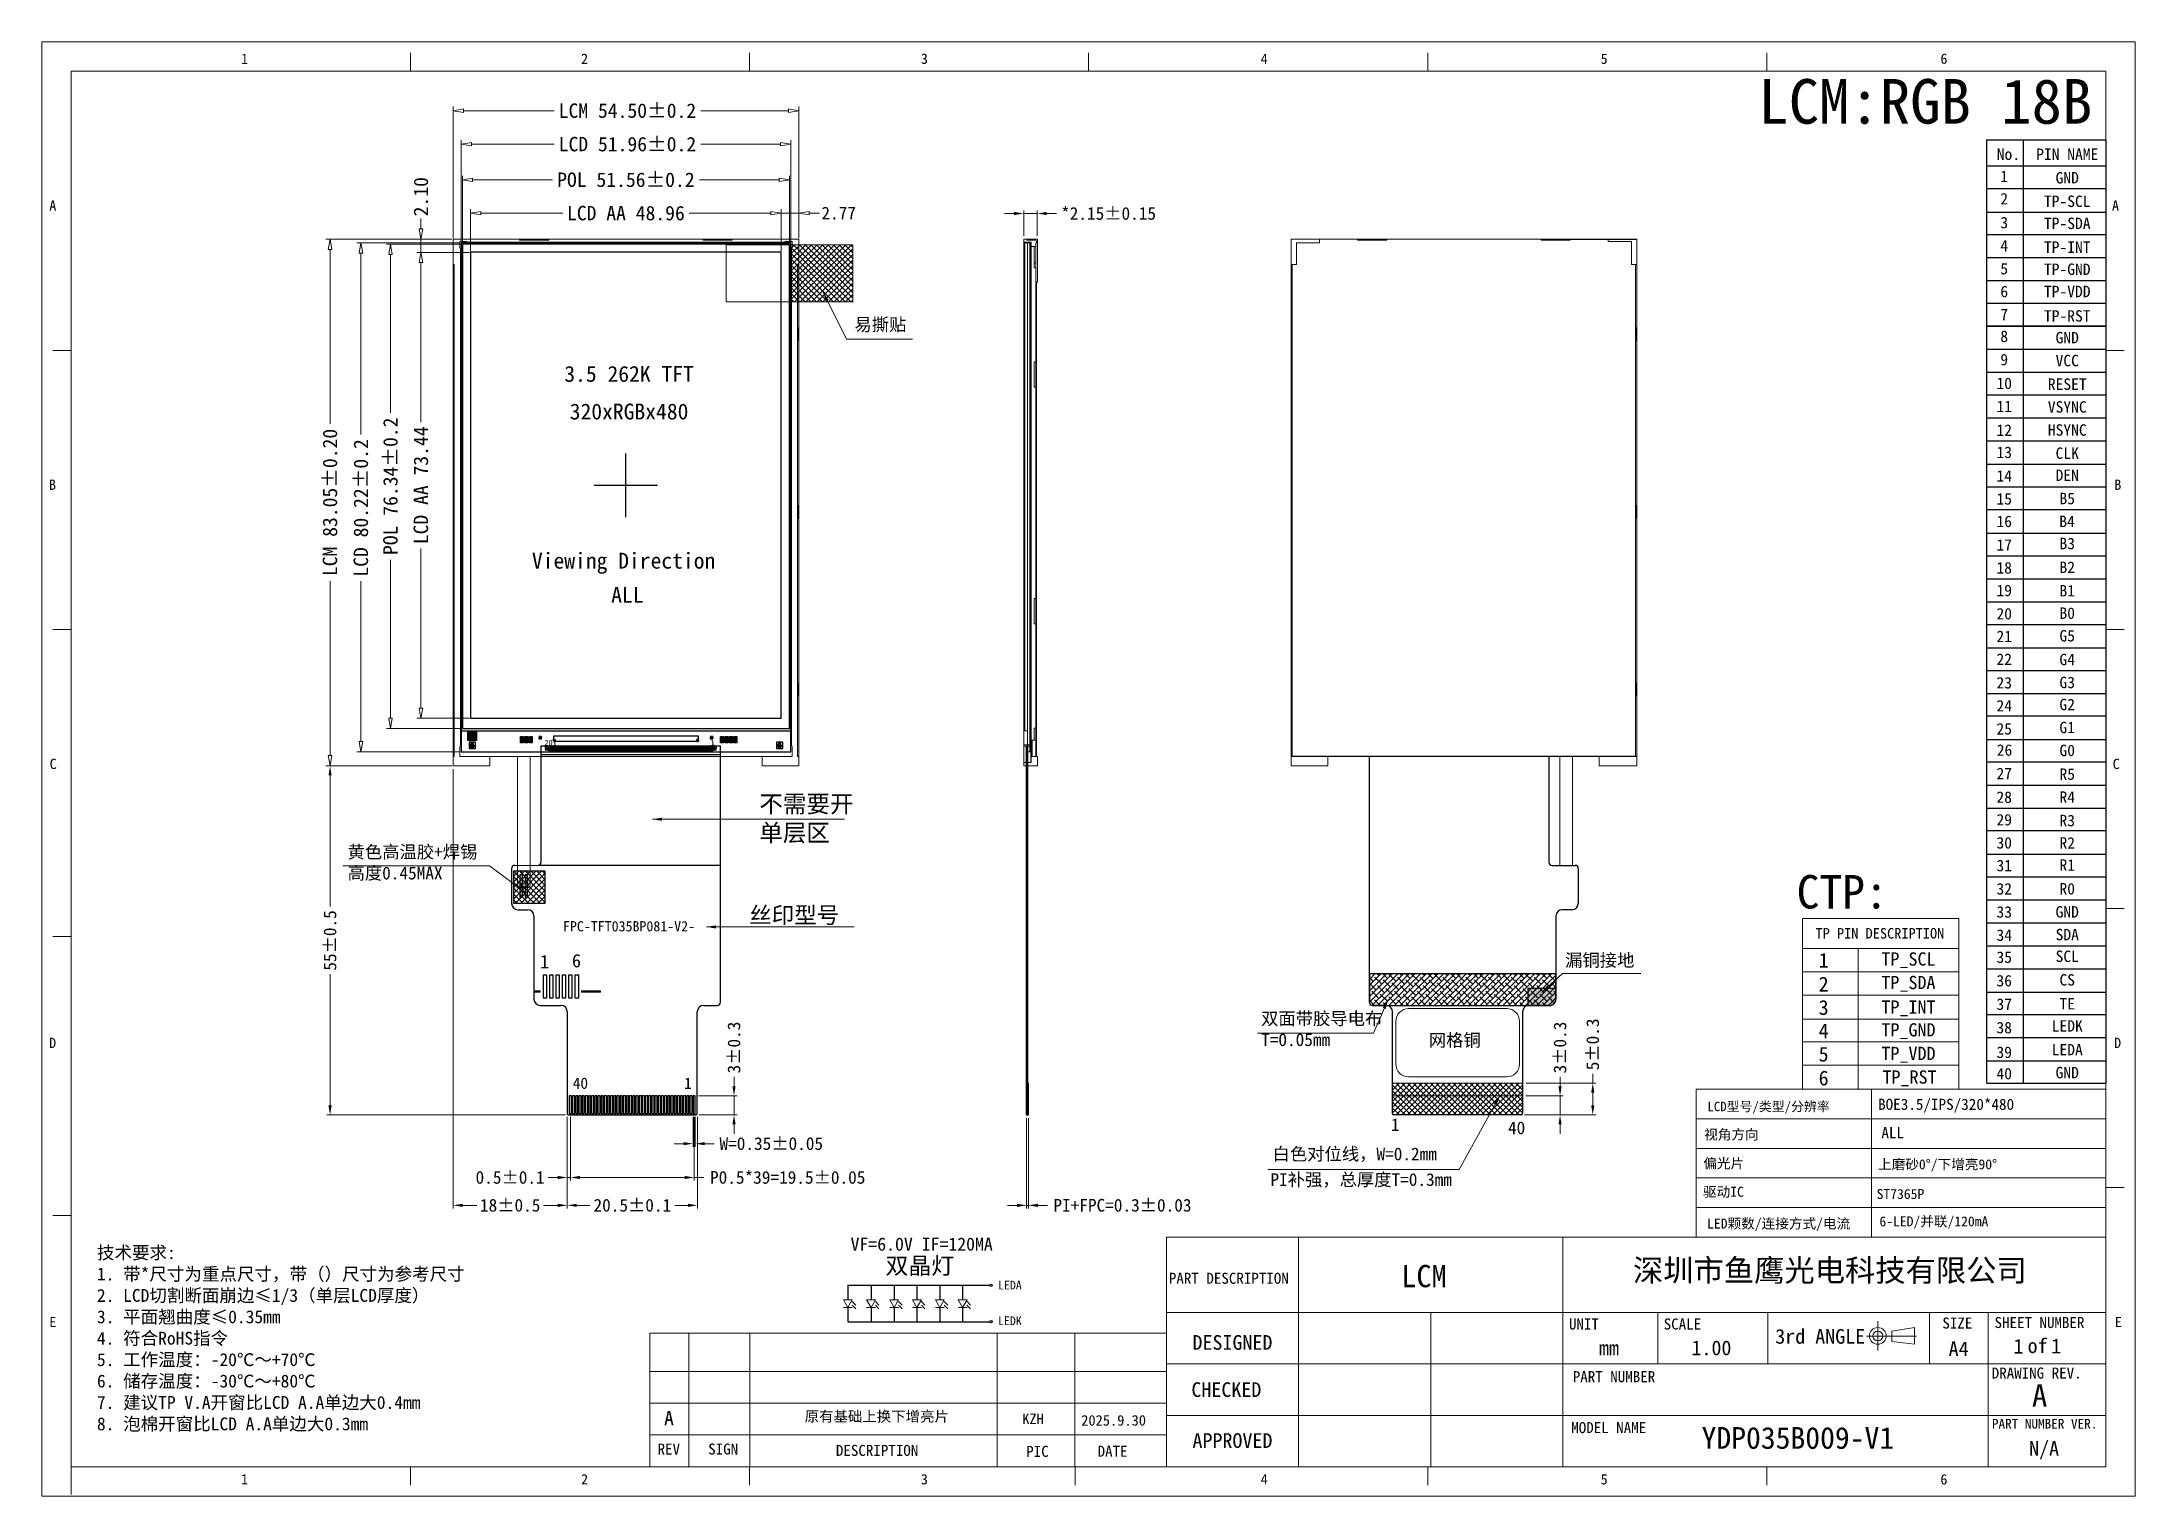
# Model space of a CAD drawing. Header units: millimetres. Extents: x 3591 to 3921, y -16490 to -16261.
import ezdxf
from ezdxf.enums import TextEntityAlignment as Align

# ---------------------------------------------------------------- set-up
doc = ezdxf.new("R2010")
doc.units = ezdxf.units.MM
doc.header["$PDMODE"] = 35
doc.layers.get('0').update_dxf_attribs({"lineweight": 20})
for name, color, linetype, lineweight in [('DIM', 3, 'Continuous', 20), ('DIM（标注）', 3, 'Continuous', 9), ('FPC', 1, 'Continuous', 13), ('GATE.drawing', 3, 'Continuous', 100), ('L248.drawing', 211, 'Continuous', 100)]:
    doc.layers.add(name, color=color, linetype=linetype, lineweight=lineweight)
for name, color, linetype in [('HVGA_35_1_new_view_1_BL3', 7, 'Continuous'), ('L114.drawing', 7, 'Continuous'), ('L127.drawing', 7, 'Continuous'), ('L34.drawing', 7, 'Continuous'), ('L4', 120, 'Continuous'), ('L63', 6, 'Continuous'), ('LAYOUT.drawing', 7, 'Continuous'), ('MFPC', 30, 'Continuous'), ('OUTLINE.drawing', 202, 'Continuous'), ('tape', 111, 'Continuous'), ('unset.drawing', 7, 'Continuous'), ('标 注', 3, 'Continuous'), ('标注', 4, 'Continuous'), ('铁框', 210, 'Continuous')]:
    doc.layers.add(name, color=color, linetype=linetype)
doc.styles.add('ROMANS', font='ROMANS.shx')
doc.styles.add('W0$254', font='simplex', dxfattribs={"width": 0.75})
doc.styles.add('宋', font='SimSun.ttf', dxfattribs={"height": 2})
doc.styles.add('宋体', font='SimSun.ttf')
doc.styles.add('黑体', font='')
doc.styles.get('黑体').set_extended_font_data('楷体_GB2312')
doc.dimstyles.new('DIM', dxfattribs={"dimtxt": 2, "dimasz": 1.5, "dimexe": 0.5, "dimexo": 0.5, "dimgap": 0.5, "dimtad": 0, "dimzin": 9, "dimdsep": 46, "dimtxsty": 'ROMANS', "dimcen": 0, "dimclrd": 3, "dimclre": 3, "dimclrt": 2, "dimadec": 0, "dimazin": 0, "dimtp": 0.01, "dimtm": 0.01, "dimtfac": 0.8, "dimtmove": 0, "dimatfit": 3, "dimfxl": 1, "dimtolj": 1, "dimlwd": 18, "dimlwe": 18, "dimarcsym": 0})
doc.dimstyles.new('标准', dxfattribs={"dimscale": 0.65, "dimtxt": 2.5, "dimasz": 2.5, "dimexe": 1, "dimexo": 0.3, "dimgap": 0.5, "dimtad": 0, "dimzin": 1, "dimdsep": 46, "dimtxsty": '宋体', "dimblk": 'CLOSEDBLANK', "dimcen": 0, "dimclrd": 5, "dimclre": 5, "dimclrt": 7, "dimadec": 0, "dimazin": 0, "dimtfac": 1, "dimtmove": 0, "dimatfit": 3, "dimldrblk": 'CLOSEDBLANK', "dimfxl": 1, "dimlwd": 0, "dimlwe": 0, "dimarcsym": 0})

msp = doc.modelspace()

# ---------------------------------------------------------------- texts
at = {"color": 4, "linetype": 'Continuous', "style": '宋体'}
for s, height, p in [('1', 1.621, (3622.072, -16264.548)), ('2', 1.621, (3675.657, -16264.548)), ('3', 1.621, (3729.211, -16264.543)), ('4', 1.621, (3782.771, -16264.562)), ('5', 1.621, (3836.344, -16264.543)), ('6', 1.621, (3889.896, -16264.534)), ('A', 1.621, (3591.844, -16287.677)), ('A', 1.621, (3916.941, -16287.677)), ('B', 1.621, (3591.788, -16331.68)), ('B', 1.621, (3917.306, -16331.68)), ('C', 1.621, (3591.896, -16375.677)), ('C', 1.621, (3917.043, -16375.677)), ('D', 1.621, (3591.816, -16419.652)), ('D', 1.621, (3917.278, -16419.652)), ('PART DESCRIPTION', 1.7364, (3768.297, -16456.811)), ('E', 1.621, (3591.844, -16463.647)), ('UNIT', 1.7364, (3831.348, -16464.02)), ('SCALE', 1.7364, (3846.281, -16464.02)), ('SIZE', 1.7364, (3890.201, -16463.87)), ('SHEET NUMBER', 1.7364, (3898.42, -16463.785)), ('E', 1.621, (3917.404, -16463.647)), ('3rd ANGLE', 2.3152, (3863.863, -16466.261)), ('PART NUMBER', 1.7364, (3831.953, -16472.319)), ('DRAWING REV.', 1.7364, (3897.982, -16471.746)), ('MODEL NAME', 1.7364, (3831.713, -16480.347)), ('PART NUMBER VER.', 1.52645, (3898.013, -16479.628)), ('1', 1.621, (3622.072, -16488.429)), ('2', 1.621, (3675.657, -16488.429)), ('3', 1.621, (3729.211, -16488.434)), ('4', 1.621, (3782.771, -16488.415)), ('5', 1.621, (3836.344, -16488.434)), ('6', 1.621, (3889.896, -16488.443))]:
    msp.add_text(s, height=height, dxfattribs=at).set_placement(p)
at = {"color": 1, "linetype": 'Continuous', "style": '宋体'}
for s, height, p in [('LCM:RGB 18B ', 7.03244, (3889.909, -16273.97)), ('CTP: ', 5.2743, (3876.204, -16397.665)), ('LCM ', 3.5162, (3809.692, -16457.351)), ('A', 3.516, (3905.532, -16476.161)), ('A', 2.25, (3689.507, -16479.104))]:
    msp.add_text(s, height=height, dxfattribs=at).set_placement(p, align=Align.CENTER)
at = {"color": 7, "style": '宋体'}
for s, p in [('A', (3666.005, -16392.122)), ('K', (3666.897, -16392.122))]:
    msp.add_text(s, height=0.53, dxfattribs=at).set_placement(p)
for s, height, style, p in [('FPC-TFT035BP081-V2-', 1.61024, '宋体', (3672.802, -16401.269)), ('丝印型号', 2.6, '宋', (3702.15, -16399.996)), ('1', 2, '宋', (3803.302, -16432.746)), ('40', 2, '宋', (3821.743, -16433.233))]:
    msp.add_text(s, height=height, dxfattribs=dict(style=style)).set_placement(p)
at = {"color": 7, "lineweight": 5, "style": '宋体'}
for s, height, p in [('1', 2.1, (3669.178, -16407.092)), ('6', 2.1, (3674.213, -16406.942)), ('1', 2.321, (3870.7, -16406.988)), ('TP_SCL', 2.0889, (3880.595, -16406.663)), ('2', 2.321, (3870.7, -16410.748)), ('TP_SDA', 2.0889, (3880.595, -16410.372)), ('3', 2.321, (3870.7, -16414.425)), ('TP_INT', 2.0889, (3880.602, -16414.238)), ('4', 2.321, (3870.7, -16418.102)), ('TP_GND', 2.0889, (3880.602, -16417.831)), ('5', 2.321, (3870.7, -16421.779)), ('TP_VDD', 2.0889, (3880.602, -16421.553)), ('6', 2.321, (3870.7, -16425.539)), ('TP_RST', 2.0889, (3880.767, -16425.271))]:
    msp.add_text(s, height=height, dxfattribs=at).set_placement(p)
at = {"color": 2, "style": '宋'}
msp.add_text('网格铜', height=2, dxfattribs=at).set_placement((3809.262, -16419.409))
at = {"linetype": 'Continuous', "style": '宋体'}
for s, height, p in [('40', 1.7784, (3674.337, -16426.089)), ('1', 1.778, (3691.889, -16426.089))]:
    msp.add_text(s, height=height, dxfattribs=at).set_placement(p)
at = {"color": 0, "linetype": 'Continuous', "style": '宋体'}
for s, height, rotation, p in [('LCD型号/类型/分辨率', 1.48863, 359.99988, (3862.807, -16429.612)), ('视角方向', 1.5753, 359.99988, (3856.954, -16434.07)), ('偏光片', 1.5753, 0.00012, (3855.739, -16438.617)), ('驱动IC', 1.5753, 0.00012, (3855.696, -16443.103)), ('LED颗数/连接方式/电流', 1.57527, 0.00012, (3864.402, -16448.107))]:
    msp.add_text(s, height=height, rotation=rotation, dxfattribs=at).set_placement(p, align=Align.CENTER)
at = {"color": 4, "linetype": 'Continuous', "style": '宋体'}
for s, height, p in [('DESIGNED', 2.3152, (3778.316, -16467.214)), ('1.00', 2.3152, (3853.806, -16468.071)), ('A4', 2.3152, (3892.765, -16468.211)), ('1', 2.315, (3902.194, -16467.828)), ('of', 2.3152, (3905.218, -16467.737)), ('1', 2.315, (3908.141, -16467.785)), ('mm', 2.3152, (3837.657, -16468.071)), ('CHECKED', 2.3152, (3777.358, -16474.653)), ('REV', 1.7364, (3689.478, -16483.723)), ('SIGN', 1.7364, (3698.053, -16483.723)), ('DESCRIPTION', 1.7364, (3722.307, -16483.942)), ('DATE', 1.7364, (3759.426, -16484.072)), ('APPROVED', 2.3152, (3778.316, -16482.682)), ('N/A', 2.3152, (3906.238, -16483.925))]:
    msp.add_text(s, height=height, dxfattribs=at).set_placement(p, align=Align.CENTER)
msp.add_text('PIC', height=1.7364, rotation=0.26479, dxfattribs=at).set_placement((3747.583, -16484.099), align=Align.CENTER)
at = {"char_height": 2, "attachment_point": 1, "style": '宋体'}
for s, insert, width in [('易撕贴', (3718.738, -16304.617), 16.72368), ('漏铜接地', (3830.749, -16404.816), 13.52049), ('双面带胶导电布T=0.05mm', (3782.831, -16414.009), 19.48963), ('白色对位线，W=0.2mm', (3784.646, -16435.348), 44.86479)]:
    msp.add_mtext(s, dxfattribs=dict(at, insert=insert, width=width))
at = {"color": 30, "insert": (3696.356, -16371.405), "char_height": 0.5, "width": 0.60395, "attachment_point": 1, "style": '宋'}
msp.add_mtext('{\\C256;1}', dxfattribs=at)
at = {"color": 7}
for s, insert, char_height, width, attachment_point, style in [('不需要开单层区', (3703.749, -16379.823), 2.72, 15.06291, 1, '宋'), ('{\\C0;TP PIN DESCRIPTION}', (3880.358, -16401.587), 1.65785, 86.90738, 5, '宋体')]:
    msp.add_mtext(s, dxfattribs=dict(at, insert=insert, char_height=char_height, width=width, attachment_point=attachment_point, style=style))
at = {"color": 1, "attachment_point": 1, "style": '宋体'}
for s, insert, char_height, width in [('ALL', (3880.596, -16432.128), 1.7513, 54.84332), ('6-LED/并联/120mA', (3880.286, -16446.188), 1.57621, 20.07378)]:
    msp.add_mtext(s, dxfattribs=dict(at, insert=insert, char_height=char_height, width=width))
at = {"color": 2, "attachment_point": 1}
for s, insert, char_height, width, style in [('{\\fSimSun|b1|i0|c134|p2;\\C4;深圳市鱼鹰光电科技有限公司}', (3841.441, -16452.944), 3.5, 97.21725, '黑体'), ('{\\C1;原有基础上换下增亮片}', (3710.89, -16476.871), 1.66718, 26.96198, '宋体'), ('{\\C1;KZH}', (3745.183, -16477.271), 1.6672, 12.2706, '宋体'), ('{\\C1;2025.9.30}', (3754.482, -16477.503), 1.66718, 12.2706, '宋'), ('\\pi10.368;{\\C1;YDP035B009-V1}', (3841.889, -16479.388), 3.432, 44.51177, '宋体')]:
    msp.add_mtext(s, dxfattribs=dict(at, insert=insert, char_height=char_height, width=width, style=style))
at = {"color": 1, "style": '宋体'}
for tag, p, height in [('BOE3.5/IPS/320*480', (3880.072, -16429.402), 1.751), ('上磨砂0°/下增亮90°', (3880.059, -16438.774), 1.576), ('ST7365P', (3879.846, -16443.448), 1.576)]:
    msp.add_attdef(tag, p, '', height=height, dxfattribs=at)
at = {"layer": 'DIM', "color": 3, "insert": (3638.848, -16387.744), "char_height": 2, "width": 22.68731, "attachment_point": 1, "style": '宋体'}
msp.add_mtext('{\\C0;黄色高温胶+焊锡高度0.45MAX}', dxfattribs=at)
at = {"layer": 'DIM', "lineweight": 0, "insert": (3599.349, -16450.887), "char_height": 2.02378, "width": 87.18889, "attachment_point": 1, "style": '宋体'}
msp.add_mtext('{\\C0;技术要求:\\P1. 带*尺寸为重点尺寸，带（）尺寸为参考尺寸\\P2. LCD切割断面崩边≤1/3（单层LCD厚度）\\P3. 平面翘曲度≤0.35mm\\P4. 符合RoHS指令\\P5. 工作温度：-20℃～+70℃ \\P6. 储存温度：-30℃～+80℃\\P7. 建议TP V.A开窗比LCD A.A单边大0.4mm\\P8. 泡棉开窗比LCD A.A单边大0.3mm}', dxfattribs=at)
at = {"layer": 'FPC', "color": 0, "insert": (3784.295, -16439.388), "char_height": 2, "width": 51.11904, "attachment_point": 1, "style": '宋体'}
msp.add_mtext('PI补强，总厚度T=0.3mm', dxfattribs=at)
at = {"layer": '标 注', "color": 7, "width": 37.74417, "attachment_point": 1}
for s, insert, char_height in [('\\pi0.67678;{\\fSimSun|b0|i0|c134|p2;\\C1;VF=6.0V IF=120MA}', (3717.452, -16449.53), 2.0592), ('{\\fSimSun|b0|i0|c134|p2;\\W2.09495; }{\\fSimSun|b0|i0|c134|p2;\\C2;双晶灯}', (3719.88, -16452.637), 2.64)]:
    msp.add_mtext(s, dxfattribs=dict(at, insert=insert, char_height=char_height))
at = {"layer": '标注', "color": 7, "style": '宋体'}
for s, p in [('No.', (3900.618, -16278.78)), ('PIN NAME', (3909.885, -16278.78)), ('1', (3899.952, -16282.281)), ('GND', (3909.885, -16282.494)), ('2', (3899.952, -16285.802)), ('TP-SCL', (3909.885, -16286.202)), ('3', (3899.952, -16289.56)), ('TP-SDA', (3909.885, -16289.681)), ('4', (3899.952, -16293.223)), ('TP-INT', (3909.885, -16293.428)), ('5', (3899.952, -16296.82)), ('TP-GND', (3909.885, -16296.91)), ('6', (3899.952, -16300.423)), ('TP-VDD', (3909.885, -16300.419)), ('7', (3899.952, -16304.042)), ('TP-RST', (3909.885, -16304.269)), ('8', (3899.952, -16307.484)), ('GND', (3909.885, -16307.692)), ('9', (3899.952, -16311.155)), ('VCC', (3909.885, -16311.305)), ('10', (3899.952, -16314.894)), ('RESET', (3909.885, -16315.027)), ('11', (3899.952, -16318.528)), ('VSYNC', (3909.885, -16318.612)), ('12', (3899.952, -16322.275)), ('HSYNC', (3909.885, -16322.248)), ('13', (3899.952, -16325.767)), ('CLK', (3909.885, -16325.906)), ('14', (3899.952, -16329.484)), ('DEN', (3909.885, -16329.376)), ('15', (3899.952, -16333.102)), ('B5', (3909.885, -16333.048)), ('16', (3899.952, -16336.643)), ('B4', (3909.852, -16336.662)), ('17', (3899.952, -16340.367)), ('B3', (3909.885, -16340.141)), ('18', (3899.952, -16343.972)), ('B2', (3909.885, -16343.889)), ('19', (3899.952, -16347.539)), ('B1', (3909.885, -16347.584)), ('20', (3899.952, -16351.207)), ('B0', (3909.885, -16351.115)), ('21', (3899.952, -16354.773)), ('G5', (3909.885, -16354.677)), ('22', (3899.952, -16358.378)), ('G4', (3909.885, -16358.424)), ('23', (3899.952, -16362.089)), ('G3', (3909.885, -16362.038)), ('24', (3899.952, -16365.715)), ('G2', (3909.885, -16365.517)), ('25', (3899.952, -16369.347)), ('G1', (3909.885, -16369.13)), ('26', (3899.999, -16372.692)), ('G0', (3909.885, -16372.744)), ('27', (3899.952, -16376.39)), ('R5', (3909.885, -16376.491)), ('28', (3899.952, -16380.11)), ('R4', (3909.885, -16380.105)), ('29', (3899.952, -16383.675)), ('R3', (3909.885, -16383.8)), ('30', (3899.952, -16387.315)), ('R2', (3909.885, -16387.332)), ('31', (3899.952, -16390.893)), ('R1', (3909.885, -16390.811)), ('32', (3899.952, -16394.564)), ('R0', (3909.885, -16394.559)), ('33', (3899.952, -16398.209)), ('GND', (3909.885, -16398.189)), ('34', (3899.952, -16401.861)), ('SDA', (3909.885, -16401.776)), ('35', (3899.952, -16405.338)), ('SCL', (3909.885, -16405.198)), ('36', (3899.952, -16409.042)), ('CS', (3909.885, -16408.913)), ('37', (3899.952, -16412.75)), ('38', (3899.952, -16416.438)), ('LEDK', (3909.885, -16416.167)), ('39', (3899.952, -16420.323)), ('LEDA', (3909.885, -16419.914)), ('40', (3899.952, -16423.69)), ('GND', (3909.885, -16423.528))]:
    msp.add_text(s, height=1.8, dxfattribs=at).set_placement(p, align=Align.MIDDLE_CENTER)
at = {"layer": '标注', "color": 1, "style": '宋体'}
msp.add_text('TE', height=1.8, dxfattribs=at).set_placement((3909.885, -16412.676), align=Align.MIDDLE_CENTER)
at = {"layer": '标注', "color": 7, "char_height": 1.3635, "attachment_point": 1, "style": '宋体'}
for s, insert, width in [('LEDA', (3741.391, -16456.342), 7.90267), ('LEDK', (3741.391, -16461.968), 7.68043)]:
    msp.add_mtext(s, dxfattribs=dict(at, insert=insert, width=width))

# ---------------------------------------------------------------- blocks, each defined once
blk = doc.blocks.new('THIRD-PROJ_BL0')
at = {"linetype": 'Continuous'}
blk.add_line((257.13, 38.11), (257.13, 34.11), dxfattribs=at)
at = {"color": 7, "linetype": 'Continuous'}
for p, q in [((259.04, 36.73), (262.11, 37.22)), ((262.11, 37.22), (262.11, 34.94)), ((255.59, 36.06), (262.41, 36.06)), ((259.04, 36.73), (259.04, 35.31)), ((259.04, 35.31), (262.11, 34.94))]:
    blk.add_line(p, q, dxfattribs=at)
for centre, radius in [((257.13, 36.08), 1.14), ((257.13, 36.06), 0.67)]:
    blk.add_circle(centre, radius, dxfattribs=at)
blk = doc.blocks.new('*D63')
at = {"color": 3, "lineweight": 18, "transparency": 16777216}
for p, q in [((3654.98, -16375.2), (3635.59, -16375.2)), ((3636.09, -16376.7), (3636.09, -16397.36)), ((3636.09, -16428.7), (3636.09, -16408.03)), ((3673.18, -16430.2), (3635.59, -16430.2))]:
    blk.add_line(p, q, dxfattribs=at)
at = {"color": 3, "transparency": 16777216}
for points in [[(3635.84, -16376.7), (3636.34, -16376.7), (3636.09, -16375.2)], [(3635.84, -16428.7), (3636.34, -16428.7), (3636.09, -16430.2)]]:
    blk.add_solid(points, dxfattribs=at)
at = {"layer": 'Defpoints', "color": 0, "transparency": 16777216}
for p in [(3636.09, -16375.2), (3655.48, -16375.2), (3673.68, -16430.2)]:
    blk.add_point(p, dxfattribs=at)
at = {"color": 7, "transparency": 16777216, "insert": (3636.09, -16402.7), "char_height": 2, "attachment_point": 5, "rotation": 90, "style": '宋体'}
blk.add_mtext('\\A1;55%%P0.5', dxfattribs=at)
blk = doc.blocks.new('*D64')
at = {"color": 3, "lineweight": 18, "transparency": 16777216}
for p, q in [((3655.48, -16375.7), (3655.48, -16444.95)), ((3673.48, -16430.5), (3673.48, -16444.95)), ((3656.98, -16444.45), (3659.22, -16444.45)), ((3671.98, -16444.45), (3669.73, -16444.45))]:
    blk.add_line(p, q, dxfattribs=at)
at = {"color": 3, "transparency": 16777216}
for points in [[(3656.98, -16444.2), (3656.98, -16444.7), (3655.48, -16444.45)], [(3671.98, -16444.2), (3671.98, -16444.7), (3673.48, -16444.45)]]:
    blk.add_solid(points, dxfattribs=at)
at = {"layer": 'Defpoints', "color": 0, "transparency": 16777216}
for p in [(3655.48, -16375.2), (3673.48, -16430), (3673.48, -16444.45)]:
    blk.add_point(p, dxfattribs=at)
at = {"color": 7, "transparency": 16777216, "insert": (3664.48, -16444.45), "char_height": 2, "attachment_point": 5, "style": '宋体'}
blk.add_mtext('\\A1;18%%P0.5', dxfattribs=at)
blk = doc.blocks.new('*D65')
at = {"color": 3, "lineweight": 18, "transparency": 16777216}
for p, q in [((3673.48, -16430.5), (3673.48, -16444.95)), ((3693.98, -16430.5), (3693.98, -16444.95)), ((3674.98, -16444.45), (3677.01, -16444.45)), ((3692.48, -16444.45), (3690.44, -16444.45))]:
    blk.add_line(p, q, dxfattribs=at)
at = {"color": 3, "transparency": 16777216}
for points in [[(3674.98, -16444.2), (3674.98, -16444.7), (3673.48, -16444.45)], [(3692.48, -16444.2), (3692.48, -16444.7), (3693.98, -16444.45)]]:
    blk.add_solid(points, dxfattribs=at)
at = {"layer": 'Defpoints', "color": 0, "transparency": 16777216}
for p in [(3673.48, -16430), (3693.98, -16430), (3693.98, -16444.45)]:
    blk.add_point(p, dxfattribs=at)
at = {"color": 7, "transparency": 16777216, "insert": (3683.73, -16444.45), "char_height": 2, "attachment_point": 5, "style": '宋体'}
blk.add_mtext('\\A1;20.5%%P0.1', dxfattribs=at)
blk = doc.blocks.new('*D66')
at = {"color": 3, "lineweight": 18, "transparency": 16777216}
for p, q in [((3673.98, -16430.5), (3673.98, -16440.56)), ((3693.48, -16430.5), (3693.48, -16440.56)), ((3675.48, -16440.06), (3691.98, -16440.06)), ((3693.48, -16440.06), (3694.98, -16440.06))]:
    blk.add_line(p, q, dxfattribs=at)
at = {"color": 3, "transparency": 16777216}
for points in [[(3675.48, -16439.81), (3675.48, -16440.31), (3673.98, -16440.06)], [(3691.98, -16439.81), (3691.98, -16440.31), (3693.48, -16440.06)]]:
    blk.add_solid(points, dxfattribs=at)
at = {"layer": 'Defpoints', "color": 0, "transparency": 16777216}
for p in [(3673.98, -16430), (3693.48, -16430), (3693.48, -16440.06)]:
    blk.add_point(p, dxfattribs=at)
at = {"color": 7, "transparency": 16777216, "insert": (3708.22, -16440.06), "char_height": 2, "attachment_point": 5, "style": '宋体'}
blk.add_mtext('\\A1;P0.5*39=19.5%%P0.05', dxfattribs=at)
blk = doc.blocks.new('*D50')
at = {"color": 3, "lineweight": 18, "transparency": 16777216}
for p, q in [((3673.48, -16430.5), (3673.48, -16440.56)), ((3673.98, -16430.5), (3673.98, -16440.56)), ((3671.98, -16440.06), (3670.48, -16440.06)), ((3673.98, -16440.06), (3673.48, -16440.06)), ((3675.48, -16440.06), (3676.98, -16440.06))]:
    blk.add_line(p, q, dxfattribs=at)
at = {"color": 3, "transparency": 16777216}
for points in [[(3671.98, -16439.81), (3671.98, -16440.31), (3673.48, -16440.06)], [(3675.48, -16439.81), (3675.48, -16440.31), (3673.98, -16440.06)]]:
    blk.add_solid(points, dxfattribs=at)
at = {"layer": 'Defpoints', "color": 0, "transparency": 16777216}
for p in [(3673.48, -16430), (3673.98, -16430), (3673.48, -16440.06)]:
    blk.add_point(p, dxfattribs=at)
at = {"color": 7, "transparency": 16777216, "insert": (3664.47, -16440.06), "char_height": 2, "attachment_point": 5, "style": '宋体'}
blk.add_mtext('\\A1;0.5%%P0.1', dxfattribs=at)
blk = doc.blocks.new('*D51')
at = {"color": 3, "lineweight": 18, "transparency": 16777216}
for p, q in [((3693.3, -16430.5), (3693.3, -16435.23)), ((3693.65, -16430.5), (3693.65, -16435.23)), ((3691.8, -16434.73), (3690.3, -16434.73)), ((3693.3, -16434.73), (3693.65, -16434.73)), ((3695.15, -16434.73), (3696.65, -16434.73))]:
    blk.add_line(p, q, dxfattribs=at)
at = {"color": 3, "transparency": 16777216}
for points in [[(3691.8, -16434.48), (3691.8, -16434.98), (3693.3, -16434.73)], [(3695.15, -16434.48), (3695.15, -16434.98), (3693.65, -16434.73)]]:
    blk.add_solid(points, dxfattribs=at)
at = {"layer": 'Defpoints', "color": 0, "transparency": 16777216}
for p in [(3693.3, -16430), (3693.65, -16430), (3693.65, -16434.73)]:
    blk.add_point(p, dxfattribs=at)
at = {"color": 7, "transparency": 16777216, "insert": (3705.63, -16434.73), "char_height": 2, "attachment_point": 5, "style": '宋体'}
blk.add_mtext('\\A1;W=0.35%%P0.05', dxfattribs=at)
blk = doc.blocks.new('*D67')
at = {"color": 3, "lineweight": 18, "transparency": 16777216}
for p, q in [((3699.76, -16425.7), (3699.76, -16424.2)), ((3694.15, -16427.2), (3700.26, -16427.2)), ((3699.76, -16430.2), (3699.76, -16427.2)), ((3694.28, -16430.2), (3700.26, -16430.2)), ((3699.76, -16431.7), (3699.76, -16433.2))]:
    blk.add_line(p, q, dxfattribs=at)
at = {"color": 3, "transparency": 16777216}
for points in [[(3699.51, -16425.7), (3700.01, -16425.7), (3699.76, -16427.2)], [(3699.51, -16431.7), (3700.01, -16431.7), (3699.76, -16430.2)]]:
    blk.add_solid(points, dxfattribs=at)
at = {"layer": 'Defpoints', "color": 0, "transparency": 16777216}
for p in [(3693.65, -16427.2), (3699.76, -16427.2), (3693.78, -16430.2)]:
    blk.add_point(p, dxfattribs=at)
at = {"color": 7, "transparency": 16777216, "insert": (3699.76, -16419.58), "char_height": 2, "attachment_point": 5, "rotation": 90, "style": '宋体'}
blk.add_mtext('\\A1;3%%P0.3', dxfattribs=at)
blk = doc.blocks.new('*D68')
at = {"color": 3, "lineweight": 18, "transparency": 16777216}
for p, q in [((3745.41, -16291.65), (3745.41, -16287.63)), ((3747.56, -16291.65), (3747.56, -16287.63)), ((3743.91, -16288.13), (3742.41, -16288.13)), ((3745.41, -16288.13), (3747.56, -16288.13)), ((3749.06, -16288.13), (3750.56, -16288.13))]:
    blk.add_line(p, q, dxfattribs=at)
at = {"color": 3, "transparency": 16777216}
for points in [[(3743.91, -16287.88), (3743.91, -16288.38), (3745.41, -16288.13)], [(3749.06, -16287.88), (3749.06, -16288.38), (3747.56, -16288.13)]]:
    blk.add_solid(points, dxfattribs=at)
at = {"layer": 'Defpoints', "color": 0, "transparency": 16777216}
for p in [(3747.56, -16288.13), (3745.41, -16292.15), (3747.56, -16292.15)]:
    blk.add_point(p, dxfattribs=at)
at = {"color": 7, "transparency": 16777216, "insert": (3758.79, -16288.13), "char_height": 2, "attachment_point": 5, "style": '宋体'}
blk.add_mtext('\\A1;*2.15%%P0.15', dxfattribs=at)
blk = doc.blocks.new('*D69')
at = {"color": 3, "lineweight": 18, "transparency": 16777216}
for p, q in [((3745.86, -16430.7), (3745.86, -16444.95)), ((3746.16, -16430.7), (3746.16, -16444.95)), ((3744.36, -16444.45), (3742.86, -16444.45)), ((3745.86, -16444.45), (3746.16, -16444.45)), ((3747.66, -16444.45), (3749.16, -16444.45))]:
    blk.add_line(p, q, dxfattribs=at)
at = {"color": 3, "transparency": 16777216}
for points in [[(3744.36, -16444.2), (3744.36, -16444.7), (3745.86, -16444.45)], [(3747.66, -16444.2), (3747.66, -16444.7), (3746.16, -16444.45)]]:
    blk.add_solid(points, dxfattribs=at)
at = {"layer": 'Defpoints', "color": 0, "transparency": 16777216}
for p in [(3745.86, -16430.2), (3746.16, -16430.2), (3746.16, -16444.45)]:
    blk.add_point(p, dxfattribs=at)
at = {"color": 7, "transparency": 16777216, "insert": (3760.98, -16444.45), "char_height": 2, "attachment_point": 5, "style": '宋体'}
blk.add_mtext('\\A1;PI+FPC=0.3%%P0.03', dxfattribs=at)
blk = doc.blocks.new('*D52')
at = {"color": 3, "lineweight": 18, "transparency": 16777216}
for p, q in [((3824.54, -16425.2), (3835.6, -16425.2)), ((3835.1, -16425.2), (3835.1, -16423.7)), ((3835.1, -16428.7), (3835.1, -16426.7)), ((3824.34, -16430.2), (3835.6, -16430.2))]:
    blk.add_line(p, q, dxfattribs=at)
at = {"color": 3, "transparency": 16777216}
for points in [[(3834.85, -16426.7), (3835.35, -16426.7), (3835.1, -16425.2)], [(3834.85, -16428.7), (3835.35, -16428.7), (3835.1, -16430.2)]]:
    blk.add_solid(points, dxfattribs=at)
at = {"layer": 'Defpoints', "color": 0, "transparency": 16777216}
for p in [(3824.04, -16425.2), (3835.1, -16425.2), (3823.84, -16430.2)]:
    blk.add_point(p, dxfattribs=at)
at = {"color": 7, "transparency": 16777216, "insert": (3835.1, -16419.08), "char_height": 2, "attachment_point": 5, "rotation": 90, "style": '宋体'}
blk.add_mtext('\\A1;5%%P0.3', dxfattribs=at)
blk = doc.blocks.new('*D70')
at = {"color": 3, "lineweight": 18, "transparency": 16777216}
for p, q in [((3829.95, -16425.7), (3829.95, -16424.2)), ((3824.54, -16427.2), (3830.45, -16427.2)), ((3829.95, -16430.2), (3829.95, -16427.2)), ((3824.34, -16430.2), (3830.45, -16430.2)), ((3829.95, -16431.7), (3829.95, -16433.2))]:
    blk.add_line(p, q, dxfattribs=at)
at = {"color": 3, "transparency": 16777216}
for points in [[(3829.7, -16425.7), (3830.2, -16425.7), (3829.95, -16427.2)], [(3829.7, -16431.7), (3830.2, -16431.7), (3829.95, -16430.2)]]:
    blk.add_solid(points, dxfattribs=at)
at = {"layer": 'Defpoints', "color": 0, "transparency": 16777216}
for p in [(3824.04, -16427.2), (3829.95, -16427.2), (3823.84, -16430.2)]:
    blk.add_point(p, dxfattribs=at)
at = {"color": 7, "transparency": 16777216, "insert": (3829.95, -16419.58), "char_height": 2, "attachment_point": 5, "rotation": 90, "style": '宋体'}
blk.add_mtext('\\A1;3%%P0.3', dxfattribs=at)
blk = doc.blocks.new('CELLTEST_PAD')
at = {"linetype": 'Continuous'}
blk.add_hatch(color=3, dxfattribs=at).paths.add_polyline_path([(-0.225, -0.5), (-0.225, 0.5), (0.225, 0.5), (0.225, -0.5)])
at = {"layer": 'L63', "color": 5, "linetype": 'Continuous'}
blk.add_lwpolyline([(-0.225, -0.5), (-0.225, 0.5), (0.225, 0.5), (0.225, -0.5), (-0.225, -0.5)], close=True, dxfattribs=at)
blk = doc.blocks.new('CT_PAD_ALL')
at = {"layer": 'L4'}
for points in [[(0.24875, 0.499), (0.20075, 0.499), (0.18475, 0.515), (0.18475, 0.563), (0.20075, 0.579), (0.21675, 0.579), (0.21675, 0.563), (0.20875, 0.563), (0.20075, 0.555), (0.20075, 0.523), (0.20875, 0.515), (0.24075, 0.515), (0.24875, 0.523), (0.24875, 0.555), (0.24075, 0.563), (0.24075, 0.547), (0.23275, 0.547), (0.23275, 0.579), (0.26475, 0.579), (0.26475, 0.571), (0.25675, 0.571), (0.26475, 0.563), (0.26475, 0.515), (0.24875, 0.499)], [(0.24875, 0.414), (0.20075, 0.414), (0.18475, 0.43), (0.18475, 0.478), (0.20075, 0.494), (0.21675, 0.494), (0.21675, 0.478), (0.20875, 0.478), (0.20075, 0.47), (0.20075, 0.438), (0.20875, 0.43), (0.24075, 0.43), (0.24875, 0.438), (0.24875, 0.47), (0.24075, 0.478), (0.24075, 0.462), (0.23275, 0.462), (0.23275, 0.494), (0.26475, 0.494), (0.26475, 0.486), (0.25675, 0.486), (0.26475, 0.478), (0.26475, 0.43), (0.24875, 0.414)], [(0.9765, 0.662), (0.8765, 0.662), (0.8765, 0.742), (0.8965, 0.762), (0.9565, 0.762), (0.9765, 0.742), (0.9765, 0.682), (0.9565, 0.682), (0.9565, 0.732), (0.9465, 0.742), (0.9065, 0.742), (0.8965, 0.732), (0.8965, 0.682), (0.9765, 0.682), (0.9765, 0.662)], [(0.9765, 0.557), (0.8765, 0.557), (0.8765, 0.637), (0.8965, 0.657), (0.9565, 0.657), (0.9765, 0.637), (0.9765, 0.577), (0.9565, 0.577), (0.9565, 0.627), (0.9465, 0.637), (0.9065, 0.637), (0.8965, 0.627), (0.8965, 0.577), (0.9765, 0.577), (0.9765, 0.557)], [(0.9765, 0.472), (0.9765, 0.532), (0.9565, 0.552), (0.8965, 0.552), (0.8765, 0.532), (0.8765, 0.472), (0.8965, 0.452), (0.9565, 0.452), (0.9765, 0.472), (0.9065, 0.472), (0.8965, 0.482), (0.8965, 0.522), (0.9065, 0.532), (0.9465, 0.532), (0.9565, 0.522), (0.9565, 0.482), (0.9465, 0.472), (0.9765, 0.472)], [(0.9565, 0.242), (0.8965, 0.242), (0.8765, 0.262), (0.8765, 0.322), (0.8965, 0.342), (0.9165, 0.342), (0.9165, 0.322), (0.9065, 0.322), (0.8965, 0.312), (0.8965, 0.272), (0.9065, 0.262), (0.9465, 0.262), (0.9565, 0.272), (0.9565, 0.312), (0.9465, 0.322), (0.9465, 0.302), (0.9365, 0.302), (0.9365, 0.342), (0.9765, 0.342), (0.9765, 0.332), (0.9665, 0.332), (0.9765, 0.322), (0.9765, 0.262), (0.9565, 0.242)], [(0.9565, 0.347), (0.9565, 0.447), (0.9765, 0.447), (0.9765, 0.347), (0.9565, 0.347)], [(1.67725, 0.61025), (1.57725, 0.61025), (1.57725, 0.63025), (1.60725, 0.66025), (1.57725, 0.69025), (1.57725, 0.71025), (1.67725, 0.71025), (1.67725, 0.69025), (1.60725, 0.69025), (1.63725, 0.66025), (1.60725, 0.63025), (1.67725, 0.63025), (1.67725, 0.61025)], [(1.67725, 0.52525), (1.67725, 0.58525), (1.65725, 0.60525), (1.59725, 0.60525), (1.57725, 0.58525), (1.57725, 0.52525), (1.59725, 0.50525), (1.65725, 0.50525), (1.67725, 0.52525), (1.60725, 0.52525), (1.59725, 0.53525), (1.59725, 0.57525), (1.60725, 0.58525), (1.64725, 0.58525), (1.65725, 0.57525), (1.65725, 0.53525), (1.64725, 0.52525), (1.67725, 0.52525)], [(1.65725, 0.40025), (1.59725, 0.40025), (1.57725, 0.42025), (1.57725, 0.48025), (1.59725, 0.50025), (1.61725, 0.50025), (1.61725, 0.48025), (1.60725, 0.48025), (1.59725, 0.47025), (1.59725, 0.43025), (1.60725, 0.42025), (1.64725, 0.42025), (1.65725, 0.43025), (1.65725, 0.47025), (1.64725, 0.48025), (1.63725, 0.48025), (1.63725, 0.50025), (1.65725, 0.50025), (1.67725, 0.48025), (1.67725, 0.42025), (1.65725, 0.40025)], [(1.63725, 0.29525), (1.57725, 0.29525), (1.57725, 0.31525), (1.62725, 0.31525), (1.65725, 0.34525), (1.62725, 0.37525), (1.57725, 0.37525), (1.57725, 0.39525), (1.63725, 0.39525), (1.67725, 0.35525), (1.67725, 0.33525), (1.63725, 0.29525)], [(31.82425, 0.50925), (31.72425, 0.50925), (31.72425, 0.58925), (31.74425, 0.60925), (31.76425, 0.60925), (31.77425, 0.59925), (31.78425, 0.60925), (31.80425, 0.60925), (31.82425, 0.58925), (31.82425, 0.52925), (31.80425, 0.52925), (31.80425, 0.57925), (31.79425, 0.58925), (31.78425, 0.57925), (31.78425, 0.52925), (31.76425, 0.52925), (31.76425, 0.57925), (31.75425, 0.58925), (31.74425, 0.57925), (31.74425, 0.52925), (31.82425, 0.52925), (31.82425, 0.50925)], [(31.82425, 0.40425), (31.72425, 0.40425), (31.72425, 0.48425), (31.74425, 0.50425), (31.80425, 0.50425), (31.82425, 0.48425), (31.82425, 0.42425), (31.80425, 0.42425), (31.80425, 0.47425), (31.79425, 0.48425), (31.75425, 0.48425), (31.74425, 0.47425), (31.74425, 0.42425), (31.82425, 0.42425), (31.82425, 0.40425)], [(32.5045, 0.498), (32.4445, 0.498), (32.4245, 0.518), (32.4245, 0.578), (32.4445, 0.598), (32.4645, 0.598), (32.4645, 0.578), (32.4545, 0.578), (32.4445, 0.568), (32.4445, 0.528), (32.4545, 0.518), (32.4945, 0.518), (32.5045, 0.528), (32.5045, 0.568), (32.4945, 0.578), (32.4945, 0.558), (32.4845, 0.558), (32.4845, 0.598), (32.5245, 0.598), (32.5245, 0.588), (32.5145, 0.588), (32.5245, 0.578), (32.5245, 0.518), (32.5045, 0.498)], [(32.5245, 0.393), (32.4245, 0.393), (32.4245, 0.473), (32.4445, 0.493), (32.5045, 0.493), (32.5245, 0.473), (32.5245, 0.413), (32.5045, 0.413), (32.5045, 0.463), (32.4945, 0.473), (32.4545, 0.473), (32.4445, 0.463), (32.4445, 0.413), (32.5245, 0.413), (32.5245, 0.393)], [(33.2275, 0.50625), (33.1275, 0.50625), (33.1275, 0.58625), (33.1475, 0.60625), (33.1675, 0.60625), (33.1775, 0.59625), (33.1875, 0.60625), (33.2275, 0.60625), (33.2275, 0.58625), (33.1975, 0.58625), (33.1875, 0.57625), (33.1875, 0.52625), (33.1675, 0.52625), (33.1675, 0.57625), (33.1575, 0.58625), (33.1475, 0.57625), (33.1475, 0.52625), (33.2275, 0.52625), (33.2275, 0.50625)], [(33.2275, 0.40125), (33.1275, 0.40125), (33.1275, 0.48125), (33.1475, 0.50125), (33.2075, 0.50125), (33.2275, 0.48125), (33.2275, 0.42125), (33.2075, 0.42125), (33.2075, 0.47125), (33.1975, 0.48125), (33.1575, 0.48125), (33.1475, 0.47125), (33.1475, 0.42125), (33.2275, 0.42125), (33.2275, 0.40125)], [(33.9165, 0.6645), (33.8365, 0.6645), (33.8365, 0.6805), (33.8845, 0.7285), (33.8365, 0.7285), (33.8365, 0.7445), (33.9165, 0.7445), (33.9165, 0.7285), (33.8685, 0.6805), (33.9165, 0.6805), (33.9165, 0.6645)], [(33.9165, 0.5795), (33.8365, 0.5795), (33.8365, 0.6595), (33.8525, 0.6595), (33.8525, 0.5955), (33.8685, 0.5955), (33.8685, 0.6435), (33.8845, 0.6435), (33.8845, 0.5955), (33.9005, 0.5955), (33.9005, 0.6595), (33.9165, 0.6595), (33.9165, 0.5795)], [(33.8845, 0.4945), (33.8365, 0.4945), (33.8365, 0.5105), (33.8765, 0.5105), (33.9005, 0.5345), (33.8765, 0.5585), (33.8365, 0.5585), (33.8365, 0.5745), (33.8845, 0.5745), (33.9165, 0.5425), (33.9165, 0.5265), (33.8845, 0.4945)], [(33.9165, 0.4095), (33.8365, 0.4095), (33.8365, 0.4895), (33.8525, 0.4895), (33.8525, 0.4255), (33.8685, 0.4255), (33.8685, 0.4735), (33.8845, 0.4735), (33.8845, 0.4255), (33.9005, 0.4255), (33.9005, 0.4895), (33.9165, 0.4895), (33.9165, 0.4095)], [(33.9005, 0.2395), (33.8525, 0.2395), (33.8365, 0.2555), (33.8365, 0.3035), (33.8525, 0.3195), (33.8685, 0.3195), (33.8685, 0.3035), (33.8605, 0.3035), (33.8525, 0.2955), (33.8525, 0.2635), (33.8605, 0.2555), (33.8925, 0.2555), (33.9005, 0.2635), (33.9005, 0.2955), (33.8925, 0.3035), (33.8925, 0.2875), (33.8845, 0.2875), (33.8845, 0.3195), (33.9165, 0.3195), (33.9165, 0.3115), (33.9085, 0.3115), (33.9165, 0.3035), (33.9165, 0.2555), (33.9005, 0.2395)], [(33.9005, 0.3245), (33.9005, 0.4045), (33.9165, 0.4045), (33.9165, 0.3245), (33.9005, 0.3245)]]:
    blk.add_lwpolyline(points, close=True, dxfattribs=at)
at = {"row_count": 1, "row_spacing": 0.6, "column_spacing": 0.7}
for p, column_count in [((0.225, 0.5), 3), ((31.775, 0.5), 4)]:
    blk.add_blockref('CELLTEST_PAD', p, dxfattribs=dict(at, column_count=column_count))
blk = doc.blocks.new('CT_ALL')
blk.add_blockref('CT_PAD_ALL', (5.46625, 0))
blk = doc.blocks.new('zw$1101')
h = blk.add_hatch(color=1)
h.dxf.hatch_style = 1
h.paths.add_polyline_path([(-24.98, -40.22), (-24.98, -38.72), (-23.48, -38.72), (-23.48, -40.22)])
at = {"layer": 'GATE.drawing'}
for points in [[(-23.98, -40.95), (-24.18, -40.95), (-24.18, -40.75), (-24.28, -40.75), (-24.28, -40.95), (-24.48, -40.95), (-24.48, -41.05), (-24.28, -41.05), (-24.28, -41.25), (-24.18, -41.25), (-24.18, -41.05), (-23.98, -41.05)], [(-13.5, -39.84422), (-13.57071, -39.77351), (-13.5, -39.7028), (-13.42929, -39.77351)], [(13.5, -39.84422), (13.42929, -39.77351), (13.5, -39.7028), (13.57071, -39.77351)], [(24.48, -40.95), (24.28, -40.95), (24.28, -40.75), (24.18, -40.75), (24.18, -40.95), (23.98, -40.95), (23.98, -41.05), (24.18, -41.05), (24.18, -41.25), (24.28, -41.25), (24.28, -41.05), (24.48, -41.05)]]:
    blk.add_hatch(color=4, dxfattribs=at).paths.add_polyline_path(points)
at = {"layer": 'GATE.drawing', "linetype": 'Continuous'}
h = blk.add_hatch(color=4, dxfattribs=at)
h.paths.add_polyline_path([(-11.34, -40.1535), (-11.34, -40.2335), (-11.26, -40.2335), (-11.26, -40.1535)])
h.paths.add_polyline_path([(-11.325, -40.1835), (-11.325, -40.2035), (-11.31, -40.2035), (-11.31, -40.2185), (-11.29, -40.2185), (-11.29, -40.2035), (-11.275, -40.2035), (-11.275, -40.1835), (-11.29, -40.1835), (-11.29, -40.1685), (-11.31, -40.1685), (-11.31, -40.1835)], flags=16)
h.paths.add_polyline_path([(-11.325, -40.1785), (-11.325, -40.1685), (-11.315, -40.1685), (-11.315, -40.1785)], flags=16)
h.paths.add_polyline_path([(-11.33839, -40.18118), (-11.33839, -40.20582), (-11.26161, -40.20582), (-11.26161, -40.18118)], flags=8)
h = blk.add_hatch(color=4, dxfattribs=at)
h.paths.add_polyline_path([(11.26, -40.2335), (11.26, -40.1535), (11.34, -40.1535), (11.34, -40.2335)])
h.paths.add_polyline_path([(11.275, -40.1835), (11.275, -40.2035), (11.29, -40.2035), (11.29, -40.2185), (11.31, -40.2185), (11.31, -40.2035), (11.325, -40.2035), (11.325, -40.1835), (11.31, -40.1835), (11.31, -40.1685), (11.29, -40.1685), (11.29, -40.1835)], flags=16)
h.paths.add_polyline_path([(11.315, -40.1785), (11.315, -40.1685), (11.325, -40.1685), (11.325, -40.1785)], flags=16)
h.paths.add_polyline_path([(11.26214, -40.18118), (11.26214, -40.20582), (11.33786, -40.20582), (11.33786, -40.18118)], flags=8)
at = {"color": 1}
blk.add_lwpolyline([(-24.98, -40.22), (-23.48, -40.22), (-23.48, -38.72), (-24.98, -38.72)], close=True, dxfattribs=at)
at = {"layer": 'GATE.drawing', "color": 4}
for points in [[(-23.98, -40.95), (-24.18, -40.95), (-24.18, -40.75), (-24.28, -40.75), (-24.28, -40.95), (-24.48, -40.95), (-24.48, -41.05), (-24.28, -41.05), (-24.28, -41.25), (-24.18, -41.25), (-24.18, -41.05), (-23.98, -41.05), (-23.98, -40.95)], [(-13.5, -39.84422), (-13.57071, -39.77351), (-13.5, -39.7028), (-13.42929, -39.77351), (-13.5, -39.84422)], [(13.5, -39.84422), (13.42929, -39.77351), (13.5, -39.7028), (13.57071, -39.77351), (13.5, -39.84422)], [(24.48, -40.95), (24.28, -40.95), (24.28, -40.75), (24.18, -40.75), (24.18, -40.95), (23.98, -40.95), (23.98, -41.05), (24.18, -41.05), (24.18, -41.25), (24.28, -41.25), (24.28, -41.05), (24.48, -41.05), (24.48, -40.95)]]:
    blk.add_lwpolyline(points, close=True, dxfattribs=at)
at = {"layer": 'L114.drawing', "color": 4}
for points in [[(-11.31, -40.2185), (-11.31, -40.2035), (-11.325, -40.2035), (-11.325, -40.1835), (-11.31, -40.1835), (-11.31, -40.1685), (-11.29, -40.1685), (-11.29, -40.1835), (-11.275, -40.1835), (-11.275, -40.2035), (-11.29, -40.2035), (-11.29, -40.2185), (-11.31, -40.2185)], [(11.31, -40.2185), (11.31, -40.2035), (11.325, -40.2035), (11.325, -40.1835), (11.31, -40.1835), (11.31, -40.1685), (11.29, -40.1685), (11.29, -40.1835), (11.275, -40.1835), (11.275, -40.2035), (11.29, -40.2035), (11.29, -40.2185), (11.31, -40.2185)]]:
    blk.add_lwpolyline(points, close=True, dxfattribs=at)
at = {"layer": 'L248.drawing', "color": 4}
for points in [[(-11.34, -40.2335), (-11.26, -40.2335), (-11.26, -40.1535), (-11.34, -40.1535), (-11.34, -40.2335)], [(11.26, -40.2335), (11.34, -40.2335), (11.34, -40.1535), (11.26, -40.1535), (11.26, -40.2335)]]:
    blk.add_lwpolyline(points, close=True, dxfattribs=at)
at = {"layer": 'L34.drawing', "color": 4}
for points in [[(-11.29, -40.2185), (-11.29, -40.2035), (-11.275, -40.2035), (-11.275, -40.1835), (-11.29, -40.1835), (-11.29, -40.1685), (-11.31, -40.1685), (-11.31, -40.1835), (-11.325, -40.1835), (-11.325, -40.2035), (-11.31, -40.2035), (-11.31, -40.2185), (-11.29, -40.2185)], [(-11.325, -40.1785), (-11.315, -40.1785), (-11.315, -40.1685), (-11.325, -40.1685), (-11.325, -40.1785)], [(11.31, -40.2185), (11.31, -40.2035), (11.325, -40.2035), (11.325, -40.1835), (11.31, -40.1835), (11.31, -40.1685), (11.29, -40.1685), (11.29, -40.1835), (11.275, -40.1835), (11.275, -40.2035), (11.29, -40.2035), (11.29, -40.2185), (11.31, -40.2185)], [(11.315, -40.1785), (11.325, -40.1785), (11.325, -40.1685), (11.315, -40.1685), (11.315, -40.1785)]]:
    blk.add_lwpolyline(points, close=True, dxfattribs=at)
at = {"layer": 'LAYOUT.drawing', "color": 4}
for p, q in [((0, -5), (0, 5)), ((-5, 0), (5, 0))]:
    blk.add_line(p, q, dxfattribs=at)
for points in [[(-25.98, -42), (25.98, -42), (25.98, 38.22), (-25.98, 38.22), (-25.98, -42)], [(-25.98, -38.72), (25.98, -38.72), (25.98, 38.22), (-25.98, 38.22), (-25.98, -38.72)], [(-12.73, -41.5), (-12.43, -41.5), (-12.43, -41.2), (-12.73, -41.2), (-12.73, -41.5)], [(13.94, -41.5), (14.24, -41.5), (14.24, -41.2), (13.94, -41.2), (13.94, -41.5)]]:
    blk.add_lwpolyline(points, close=True, dxfattribs=at)
at = {"layer": 'LAYOUT.drawing', "color": 6}
blk.add_lwpolyline([(-25.78, -38.32), (25.78, -38.32), (25.78, 38.02), (-25.78, 38.02)], close=True, dxfattribs=at)
at = {"layer": 'OUTLINE.drawing', "color": 4}
for points in [[(-24.48, -36.72), (24.48, -36.72), (24.48, 36.72), (-24.48, 36.72), (-24.48, -36.72)], [(-13.5, -40.021), (-13.74749, -39.77351), (-13.5, -39.52602), (-13.25251, -39.77351), (-13.5, -40.021)], [(-13.5, -40.021), (-13.74749, -39.77351), (-13.5, -39.52602), (-13.25251, -39.77351), (-13.5, -40.021)], [(13.5, -40.021), (13.25251, -39.77351), (13.5, -39.52602), (13.74749, -39.77351), (13.5, -40.021)], [(13.5, -40.021), (13.25251, -39.77351), (13.5, -39.52602), (13.74749, -39.77351), (13.5, -40.021)], [(-24.73, -41.5), (-23.73, -41.5), (-23.73, -40.5), (-24.73, -40.5), (-24.73, -41.5)], [(-13.675, -39.9485), (-13.325, -39.9485), (-13.325, -39.5985), (-13.675, -39.5985), (-13.675, -39.9485)], [(-12.43, -41.35), (-12.43046, -41.33823), (-12.43185, -41.32653), (-12.43414, -41.31498), (-12.43734, -41.30365), (-12.44142, -41.2926), (-12.44635, -41.2819), (-12.4521, -41.27162), (-12.45865, -41.26183), (-12.46594, -41.25258), (-12.47393, -41.24393), (-12.48258, -41.23594), (-12.49183, -41.22865), (-12.50162, -41.2221), (-12.5119, -41.21635), (-12.5226, -41.21142), (-12.53365, -41.20734), (-12.54498, -41.20414), (-12.55653, -41.20185), (-12.56823, -41.20046), (-12.58, -41.2), (-12.59177, -41.20046), (-12.60347, -41.20185), (-12.61502, -41.20414), (-12.62635, -41.20734), (-12.6374, -41.21142), (-12.6481, -41.21635), (-12.65838, -41.2221), (-12.66817, -41.22865), (-12.67742, -41.23594), (-12.68607, -41.24393), (-12.69406, -41.25258), (-12.70135, -41.26183), (-12.7079, -41.27162), (-12.71365, -41.2819), (-12.71858, -41.2926), (-12.72266, -41.30365), (-12.72586, -41.31498), (-12.72815, -41.32653), (-12.72954, -41.33823), (-12.73, -41.35), (-12.72954, -41.36177), (-12.72815, -41.37347), (-12.72586, -41.38502), (-12.72266, -41.39635), (-12.71858, -41.4074), (-12.71365, -41.4181), (-12.7079, -41.42838), (-12.70135, -41.43817), (-12.69406, -41.44742), (-12.68607, -41.45607), (-12.67742, -41.46406), (-12.66817, -41.47135), (-12.65838, -41.4779), (-12.6481, -41.48365), (-12.6374, -41.48858), (-12.62635, -41.49266), (-12.61502, -41.49586), (-12.60347, -41.49815), (-12.59177, -41.49954), (-12.58, -41.5), (-12.56823, -41.49954), (-12.55653, -41.49815), (-12.54498, -41.49586), (-12.53365, -41.49266), (-12.5226, -41.48858), (-12.5119, -41.48365), (-12.50162, -41.4779), (-12.49183, -41.47135), (-12.48258, -41.46406), (-12.47393, -41.45607), (-12.46594, -41.44742), (-12.45865, -41.43817), (-12.4521, -41.42838), (-12.44635, -41.4181), (-12.44142, -41.4074), (-12.43734, -41.39635), (-12.43414, -41.38502), (-12.43185, -41.37347), (-12.43046, -41.36177), (-12.43, -41.35)], [(-12.715, -41.7), (-12.2905, -41.7), (-12.2905, -41.62), (-12.715, -41.62), (-12.715, -41.7)], [(-12.2905, -41.75), (-12.1995, -41.75), (-12.1995, -41.1), (-12.2905, -41.1), (-12.2905, -41.75)], [(-12.1605, -41.8), (-12.0695, -41.8), (-12.0695, -41.1), (-12.1605, -41.1), (-12.1605, -41.8)], [(-12.1605, -41.8), (-12.0695, -41.8), (-12.0695, -41.1), (-12.1605, -41.1), (-12.1605, -41.8)], [(-12.0305, -41.8), (-11.9395, -41.8), (-11.9395, -41.1), (-12.0305, -41.1), (-12.0305, -41.8)], [(-12.0305, -41.8), (-11.9395, -41.8), (-11.9395, -41.1), (-12.0305, -41.1), (-12.0305, -41.8)], [(-11.9005, -41.8), (-11.8095, -41.8), (-11.8095, -41.1), (-11.9005, -41.1), (-11.9005, -41.8)], [(-11.9005, -41.8), (-11.8095, -41.8), (-11.8095, -41.1), (-11.9005, -41.1), (-11.9005, -41.8)], [(-11.7705, -41.8), (-11.6795, -41.8), (-11.6795, -41.1), (-11.7705, -41.1), (-11.7705, -41.8)], [(-11.7705, -41.8), (-11.6795, -41.8), (-11.6795, -41.1), (-11.7705, -41.1), (-11.7705, -41.8)], [(-11.6405, -41.8), (-11.5495, -41.8), (-11.5495, -41.1), (-11.6405, -41.1), (-11.6405, -41.8)], [(-11.6405, -41.8), (-11.5495, -41.8), (-11.5495, -41.1), (-11.6405, -41.1), (-11.6405, -41.8)], [(-11.5105, -41.8), (-11.4195, -41.8), (-11.4195, -41.1), (-11.5105, -41.1), (-11.5105, -41.8)], [(-11.5105, -41.8), (-11.4195, -41.8), (-11.4195, -41.1), (-11.5105, -41.1), (-11.5105, -41.8)], [(-11.3805, -41.8), (-11.2895, -41.8), (-11.2895, -41.1), (-11.3805, -41.1), (-11.3805, -41.8)], [(-11.3805, -41.8), (-11.2895, -41.8), (-11.2895, -41.1), (-11.3805, -41.1), (-11.3805, -41.8)], [(-11.2505, -41.8), (-11.1595, -41.8), (-11.1595, -41.1), (-11.2505, -41.1), (-11.2505, -41.8)], [(-11.2505, -41.8), (-11.1595, -41.8), (-11.1595, -41.1), (-11.2505, -41.1), (-11.2505, -41.8)], [(-11.1205, -41.8), (-11.0295, -41.8), (-11.0295, -41.1), (-11.1205, -41.1), (-11.1205, -41.8)], [(-11.1205, -41.8), (-11.0295, -41.8), (-11.0295, -41.1), (-11.1205, -41.1), (-11.1205, -41.8)], [(-10.9905, -41.8), (-10.8995, -41.8), (-10.8995, -41.1), (-10.9905, -41.1), (-10.9905, -41.8)], [(-10.9905, -41.8), (-10.8995, -41.8), (-10.8995, -41.1), (-10.9905, -41.1), (-10.9905, -41.8)], [(-10.8605, -41.8), (-10.7695, -41.8), (-10.7695, -41.1), (-10.8605, -41.1), (-10.8605, -41.8)], [(-10.8605, -41.8), (-10.7695, -41.8), (-10.7695, -41.1), (-10.8605, -41.1), (-10.8605, -41.8)], [(-10.7305, -41.8), (-10.6395, -41.8), (-10.6395, -41.1), (-10.7305, -41.1), (-10.7305, -41.8)], [(-10.7305, -41.8), (-10.6395, -41.8), (-10.6395, -41.1), (-10.7305, -41.1), (-10.7305, -41.8)], [(-10.6005, -41.8), (-10.5095, -41.8), (-10.5095, -41.1), (-10.6005, -41.1), (-10.6005, -41.8)], [(-10.6005, -41.8), (-10.5095, -41.8), (-10.5095, -41.1), (-10.6005, -41.1), (-10.6005, -41.8)], [(-10.4705, -41.8), (-10.3795, -41.8), (-10.3795, -41.1), (-10.4705, -41.1), (-10.4705, -41.8)], [(-10.4705, -41.8), (-10.3795, -41.8), (-10.3795, -41.1), (-10.4705, -41.1), (-10.4705, -41.8)], [(-10.3405, -41.8), (-10.2495, -41.8), (-10.2495, -41.1), (-10.3405, -41.1), (-10.3405, -41.8)], [(-10.3405, -41.8), (-10.2495, -41.8), (-10.2495, -41.1), (-10.3405, -41.1), (-10.3405, -41.8)], [(-10.2105, -41.8), (-10.1195, -41.8), (-10.1195, -41.1), (-10.2105, -41.1), (-10.2105, -41.8)], [(-10.2105, -41.8), (-10.1195, -41.8), (-10.1195, -41.1), (-10.2105, -41.1), (-10.2105, -41.8)], [(-10.0805, -41.8), (-9.9895, -41.8), (-9.9895, -41.1), (-10.0805, -41.1), (-10.0805, -41.8)], [(-10.0805, -41.8), (-9.9895, -41.8), (-9.9895, -41.1), (-10.0805, -41.1), (-10.0805, -41.8)], [(-9.9505, -41.8), (-9.8595, -41.8), (-9.8595, -41.1), (-9.9505, -41.1), (-9.9505, -41.8)], [(-9.9505, -41.8), (-9.8595, -41.8), (-9.8595, -41.1), (-9.9505, -41.1), (-9.9505, -41.8)], [(-9.8205, -41.8), (-9.7295, -41.8), (-9.7295, -41.1), (-9.8205, -41.1), (-9.8205, -41.8)], [(-9.8205, -41.8), (-9.7295, -41.8), (-9.7295, -41.1), (-9.8205, -41.1), (-9.8205, -41.8)], [(-9.6905, -41.8), (-9.5995, -41.8), (-9.5995, -41.1), (-9.6905, -41.1), (-9.6905, -41.8)], [(-9.6905, -41.8), (-9.5995, -41.8), (-9.5995, -41.1), (-9.6905, -41.1), (-9.6905, -41.8)], [(-9.5605, -41.8), (-9.4695, -41.8), (-9.4695, -41.1), (-9.5605, -41.1), (-9.5605, -41.8)], [(-9.5605, -41.8), (-9.4695, -41.8), (-9.4695, -41.1), (-9.5605, -41.1), (-9.5605, -41.8)], [(-9.4305, -41.8), (-9.3395, -41.8), (-9.3395, -41.1), (-9.4305, -41.1), (-9.4305, -41.8)], [(-9.4305, -41.8), (-9.3395, -41.8), (-9.3395, -41.1), (-9.4305, -41.1), (-9.4305, -41.8)], [(-9.3005, -41.8), (-9.2095, -41.8), (-9.2095, -41.1), (-9.3005, -41.1), (-9.3005, -41.8)], [(-9.3005, -41.8), (-9.2095, -41.8), (-9.2095, -41.1), (-9.3005, -41.1), (-9.3005, -41.8)], [(-9.1705, -41.8), (-9.0795, -41.8), (-9.0795, -41.1), (-9.1705, -41.1), (-9.1705, -41.8)], [(-9.1705, -41.8), (-9.0795, -41.8), (-9.0795, -41.1), (-9.1705, -41.1), (-9.1705, -41.8)], [(-9.0405, -41.8), (-8.9495, -41.8), (-8.9495, -41.1), (-9.0405, -41.1), (-9.0405, -41.8)], [(-9.0405, -41.8), (-8.9495, -41.8), (-8.9495, -41.1), (-9.0405, -41.1), (-9.0405, -41.8)], [(-8.9105, -41.8), (-8.8195, -41.8), (-8.8195, -41.1), (-8.9105, -41.1), (-8.9105, -41.8)], [(-8.9105, -41.8), (-8.8195, -41.8), (-8.8195, -41.1), (-8.9105, -41.1), (-8.9105, -41.8)], [(-8.7805, -41.8), (-8.6895, -41.8), (-8.6895, -41.1), (-8.7805, -41.1), (-8.7805, -41.8)], [(-8.7805, -41.8), (-8.6895, -41.8), (-8.6895, -41.1), (-8.7805, -41.1), (-8.7805, -41.8)], [(-8.6505, -41.8), (-8.5595, -41.8), (-8.5595, -41.1), (-8.6505, -41.1), (-8.6505, -41.8)], [(-8.6505, -41.8), (-8.5595, -41.8), (-8.5595, -41.1), (-8.6505, -41.1), (-8.6505, -41.8)], [(-8.5205, -41.8), (-8.4295, -41.8), (-8.4295, -41.1), (-8.5205, -41.1), (-8.5205, -41.8)], [(-8.5205, -41.8), (-8.4295, -41.8), (-8.4295, -41.1), (-8.5205, -41.1), (-8.5205, -41.8)], [(-8.3905, -41.8), (-8.2995, -41.8), (-8.2995, -41.1), (-8.3905, -41.1), (-8.3905, -41.8)], [(-8.3905, -41.8), (-8.2995, -41.8), (-8.2995, -41.1), (-8.3905, -41.1), (-8.3905, -41.8)], [(-8.2605, -41.8), (-8.1695, -41.8), (-8.1695, -41.1), (-8.2605, -41.1), (-8.2605, -41.8)], [(-8.2605, -41.8), (-8.1695, -41.8), (-8.1695, -41.1), (-8.2605, -41.1), (-8.2605, -41.8)], [(-8.1305, -41.8), (-8.0395, -41.8), (-8.0395, -41.1), (-8.1305, -41.1), (-8.1305, -41.8)], [(-8.1305, -41.8), (-8.0395, -41.8), (-8.0395, -41.1), (-8.1305, -41.1), (-8.1305, -41.8)], [(-8.0005, -41.8), (-7.9095, -41.8), (-7.9095, -41.1), (-8.0005, -41.1), (-8.0005, -41.8)], [(-8.0005, -41.8), (-7.9095, -41.8), (-7.9095, -41.1), (-8.0005, -41.1), (-8.0005, -41.8)], [(-7.8705, -41.8), (-7.7795, -41.8), (-7.7795, -41.1), (-7.8705, -41.1), (-7.8705, -41.8)], [(-7.8705, -41.8), (-7.7795, -41.8), (-7.7795, -41.1), (-7.8705, -41.1), (-7.8705, -41.8)], [(-7.7405, -41.8), (-7.6495, -41.8), (-7.6495, -41.1), (-7.7405, -41.1), (-7.7405, -41.8)], [(-7.7405, -41.8), (-7.6495, -41.8), (-7.6495, -41.1), (-7.7405, -41.1), (-7.7405, -41.8)], [(-7.6105, -41.8), (-7.5195, -41.8), (-7.5195, -41.1), (-7.6105, -41.1), (-7.6105, -41.8)], [(-7.6105, -41.8), (-7.5195, -41.8), (-7.5195, -41.1), (-7.6105, -41.1), (-7.6105, -41.8)], [(-7.4805, -41.8), (-7.3895, -41.8), (-7.3895, -41.1), (-7.4805, -41.1), (-7.4805, -41.8)], [(-7.4805, -41.8), (-7.3895, -41.8), (-7.3895, -41.1), (-7.4805, -41.1), (-7.4805, -41.8)], [(-7.3505, -41.8), (-7.2595, -41.8), (-7.2595, -41.1), (-7.3505, -41.1), (-7.3505, -41.8)], [(-7.3505, -41.8), (-7.2595, -41.8), (-7.2595, -41.1), (-7.3505, -41.1), (-7.3505, -41.8)], [(-7.2205, -41.8), (-7.1295, -41.8), (-7.1295, -41.1), (-7.2205, -41.1), (-7.2205, -41.8)], [(-7.2205, -41.8), (-7.1295, -41.8), (-7.1295, -41.1), (-7.2205, -41.1), (-7.2205, -41.8)], [(-7.0905, -41.8), (-6.9995, -41.8), (-6.9995, -41.1), (-7.0905, -41.1), (-7.0905, -41.8)], [(-7.0905, -41.8), (-6.9995, -41.8), (-6.9995, -41.1), (-7.0905, -41.1), (-7.0905, -41.8)], [(-6.9605, -41.8), (-6.8695, -41.8), (-6.8695, -41.1), (-6.9605, -41.1), (-6.9605, -41.8)], [(-6.9605, -41.8), (-6.8695, -41.8), (-6.8695, -41.1), (-6.9605, -41.1), (-6.9605, -41.8)], [(-6.8305, -41.8), (-6.7395, -41.8), (-6.7395, -41.1), (-6.8305, -41.1), (-6.8305, -41.8)], [(-6.8305, -41.8), (-6.7395, -41.8), (-6.7395, -41.1), (-6.8305, -41.1), (-6.8305, -41.8)], [(-6.7005, -41.8), (-6.6095, -41.8), (-6.6095, -41.1), (-6.7005, -41.1), (-6.7005, -41.8)], [(-6.7005, -41.8), (-6.6095, -41.8), (-6.6095, -41.1), (-6.7005, -41.1), (-6.7005, -41.8)], [(-6.5705, -41.8), (-6.4795, -41.8), (-6.4795, -41.1), (-6.5705, -41.1), (-6.5705, -41.8)], [(-6.5705, -41.8), (-6.4795, -41.8), (-6.4795, -41.1), (-6.5705, -41.1), (-6.5705, -41.8)], [(-6.4405, -41.8), (-6.3495, -41.8), (-6.3495, -41.1), (-6.4405, -41.1), (-6.4405, -41.8)], [(-6.4405, -41.8), (-6.3495, -41.8), (-6.3495, -41.1), (-6.4405, -41.1), (-6.4405, -41.8)], [(-6.3105, -41.8), (-6.2195, -41.8), (-6.2195, -41.1), (-6.3105, -41.1), (-6.3105, -41.8)], [(-6.3105, -41.8), (-6.2195, -41.8), (-6.2195, -41.1), (-6.3105, -41.1), (-6.3105, -41.8)], [(-6.1805, -41.8), (-6.0895, -41.8), (-6.0895, -41.1), (-6.1805, -41.1), (-6.1805, -41.8)], [(-6.1805, -41.8), (-6.0895, -41.8), (-6.0895, -41.1), (-6.1805, -41.1), (-6.1805, -41.8)], [(-6.0505, -41.8), (-5.9595, -41.8), (-5.9595, -41.1), (-6.0505, -41.1), (-6.0505, -41.8)], [(-6.0505, -41.8), (-5.9595, -41.8), (-5.9595, -41.1), (-6.0505, -41.1), (-6.0505, -41.8)], [(-5.9205, -41.8), (-5.8295, -41.8), (-5.8295, -41.1), (-5.9205, -41.1), (-5.9205, -41.8)], [(-5.9205, -41.8), (-5.8295, -41.8), (-5.8295, -41.1), (-5.9205, -41.1), (-5.9205, -41.8)], [(-5.7905, -41.8), (-5.6995, -41.8), (-5.6995, -41.1), (-5.7905, -41.1), (-5.7905, -41.8)], [(-5.7905, -41.8), (-5.6995, -41.8), (-5.6995, -41.1), (-5.7905, -41.1), (-5.7905, -41.8)], [(-5.6605, -41.8), (-5.5695, -41.8), (-5.5695, -41.1), (-5.6605, -41.1), (-5.6605, -41.8)], [(-5.6605, -41.8), (-5.5695, -41.8), (-5.5695, -41.1), (-5.6605, -41.1), (-5.6605, -41.8)], [(-5.5305, -41.8), (-5.4395, -41.8), (-5.4395, -41.1), (-5.5305, -41.1), (-5.5305, -41.8)], [(-5.5305, -41.8), (-5.4395, -41.8), (-5.4395, -41.1), (-5.5305, -41.1), (-5.5305, -41.8)], [(-5.4005, -41.8), (-5.3095, -41.8), (-5.3095, -41.1), (-5.4005, -41.1), (-5.4005, -41.8)], [(-5.4005, -41.8), (-5.3095, -41.8), (-5.3095, -41.1), (-5.4005, -41.1), (-5.4005, -41.8)], [(-5.2705, -41.8), (-5.1795, -41.8), (-5.1795, -41.1), (-5.2705, -41.1), (-5.2705, -41.8)], [(-5.2705, -41.8), (-5.1795, -41.8), (-5.1795, -41.1), (-5.2705, -41.1), (-5.2705, -41.8)], [(-5.1405, -41.8), (-5.0495, -41.8), (-5.0495, -41.1), (-5.1405, -41.1), (-5.1405, -41.8)], [(-5.1405, -41.8), (-5.0495, -41.8), (-5.0495, -41.1), (-5.1405, -41.1), (-5.1405, -41.8)], [(-5.0105, -41.8), (-4.9195, -41.8), (-4.9195, -41.1), (-5.0105, -41.1), (-5.0105, -41.8)], [(-5.0105, -41.8), (-4.9195, -41.8), (-4.9195, -41.1), (-5.0105, -41.1), (-5.0105, -41.8)], [(-4.8805, -41.8), (-4.7895, -41.8), (-4.7895, -41.1), (-4.8805, -41.1), (-4.8805, -41.8)], [(-4.8805, -41.8), (-4.7895, -41.8), (-4.7895, -41.1), (-4.8805, -41.1), (-4.8805, -41.8)], [(-4.7505, -41.8), (-4.6595, -41.8), (-4.6595, -41.1), (-4.7505, -41.1), (-4.7505, -41.8)], [(-4.7505, -41.8), (-4.6595, -41.8), (-4.6595, -41.1), (-4.7505, -41.1), (-4.7505, -41.8)], [(-4.6205, -41.8), (-4.5295, -41.8), (-4.5295, -41.1), (-4.6205, -41.1), (-4.6205, -41.8)], [(-4.6205, -41.8), (-4.5295, -41.8), (-4.5295, -41.1), (-4.6205, -41.1), (-4.6205, -41.8)], [(-4.4905, -41.8), (-4.3995, -41.8), (-4.3995, -41.1), (-4.4905, -41.1), (-4.4905, -41.8)], [(-4.4905, -41.8), (-4.3995, -41.8), (-4.3995, -41.1), (-4.4905, -41.1), (-4.4905, -41.8)], [(-4.3605, -41.8), (-4.2695, -41.8), (-4.2695, -41.1), (-4.3605, -41.1), (-4.3605, -41.8)], [(-4.3605, -41.8), (-4.2695, -41.8), (-4.2695, -41.1), (-4.3605, -41.1), (-4.3605, -41.8)], [(-4.2305, -41.8), (-4.1395, -41.8), (-4.1395, -41.1), (-4.2305, -41.1), (-4.2305, -41.8)], [(-4.2305, -41.8), (-4.1395, -41.8), (-4.1395, -41.1), (-4.2305, -41.1), (-4.2305, -41.8)], [(-4.1005, -41.8), (-4.0095, -41.8), (-4.0095, -41.1), (-4.1005, -41.1), (-4.1005, -41.8)], [(-4.1005, -41.8), (-4.0095, -41.8), (-4.0095, -41.1), (-4.1005, -41.1), (-4.1005, -41.8)], [(-3.9705, -41.8), (-3.8795, -41.8), (-3.8795, -41.1), (-3.9705, -41.1), (-3.9705, -41.8)], [(-3.9705, -41.8), (-3.8795, -41.8), (-3.8795, -41.1), (-3.9705, -41.1), (-3.9705, -41.8)], [(-3.8405, -41.8), (-3.7495, -41.8), (-3.7495, -41.1), (-3.8405, -41.1), (-3.8405, -41.8)], [(-3.8405, -41.8), (-3.7495, -41.8), (-3.7495, -41.1), (-3.8405, -41.1), (-3.8405, -41.8)], [(-3.7105, -41.8), (-3.6195, -41.8), (-3.6195, -41.1), (-3.7105, -41.1), (-3.7105, -41.8)], [(-3.7105, -41.8), (-3.6195, -41.8), (-3.6195, -41.1), (-3.7105, -41.1), (-3.7105, -41.8)], [(-3.5805, -41.8), (-3.4895, -41.8), (-3.4895, -41.1), (-3.5805, -41.1), (-3.5805, -41.8)], [(-3.5805, -41.8), (-3.4895, -41.8), (-3.4895, -41.1), (-3.5805, -41.1), (-3.5805, -41.8)], [(-3.4505, -41.8), (-3.3595, -41.8), (-3.3595, -41.1), (-3.4505, -41.1), (-3.4505, -41.8)], [(-3.4505, -41.8), (-3.3595, -41.8), (-3.3595, -41.1), (-3.4505, -41.1), (-3.4505, -41.8)], [(-3.3205, -41.8), (-3.2295, -41.8), (-3.2295, -41.1), (-3.3205, -41.1), (-3.3205, -41.8)], [(-3.3205, -41.8), (-3.2295, -41.8), (-3.2295, -41.1), (-3.3205, -41.1), (-3.3205, -41.8)], [(-3.1905, -41.8), (-3.0995, -41.8), (-3.0995, -41.1), (-3.1905, -41.1), (-3.1905, -41.8)], [(-3.1905, -41.8), (-3.0995, -41.8), (-3.0995, -41.1), (-3.1905, -41.1), (-3.1905, -41.8)], [(-3.0605, -41.8), (-2.9695, -41.8), (-2.9695, -41.1), (-3.0605, -41.1), (-3.0605, -41.8)], [(-3.0605, -41.8), (-2.9695, -41.8), (-2.9695, -41.1), (-3.0605, -41.1), (-3.0605, -41.8)], [(-2.9305, -41.8), (-2.8395, -41.8), (-2.8395, -41.1), (-2.9305, -41.1), (-2.9305, -41.8)], [(-2.9305, -41.8), (-2.8395, -41.8), (-2.8395, -41.1), (-2.9305, -41.1), (-2.9305, -41.8)], [(-2.8005, -41.8), (-2.7095, -41.8), (-2.7095, -41.1), (-2.8005, -41.1), (-2.8005, -41.8)], [(-2.8005, -41.8), (-2.7095, -41.8), (-2.7095, -41.1), (-2.8005, -41.1), (-2.8005, -41.8)], [(-2.6705, -41.8), (-2.5795, -41.8), (-2.5795, -41.1), (-2.6705, -41.1), (-2.6705, -41.8)], [(-2.6705, -41.8), (-2.5795, -41.8), (-2.5795, -41.1), (-2.6705, -41.1), (-2.6705, -41.8)], [(-2.5405, -41.8), (-2.4495, -41.8), (-2.4495, -41.1), (-2.5405, -41.1), (-2.5405, -41.8)], [(-2.5405, -41.8), (-2.4495, -41.8), (-2.4495, -41.1), (-2.5405, -41.1), (-2.5405, -41.8)], [(-2.4105, -41.8), (-2.3195, -41.8), (-2.3195, -41.1), (-2.4105, -41.1), (-2.4105, -41.8)], [(-2.4105, -41.8), (-2.3195, -41.8), (-2.3195, -41.1), (-2.4105, -41.1), (-2.4105, -41.8)], [(-2.2805, -41.8), (-2.1895, -41.8), (-2.1895, -41.1), (-2.2805, -41.1), (-2.2805, -41.8)], [(-2.2805, -41.8), (-2.1895, -41.8), (-2.1895, -41.1), (-2.2805, -41.1), (-2.2805, -41.8)], [(-2.1505, -41.8), (-2.0595, -41.8), (-2.0595, -41.1), (-2.1505, -41.1), (-2.1505, -41.8)], [(-2.1505, -41.8), (-2.0595, -41.8), (-2.0595, -41.1), (-2.1505, -41.1), (-2.1505, -41.8)], [(-2.0205, -41.8), (-1.9295, -41.8), (-1.9295, -41.1), (-2.0205, -41.1), (-2.0205, -41.8)], [(-2.0205, -41.8), (-1.9295, -41.8), (-1.9295, -41.1), (-2.0205, -41.1), (-2.0205, -41.8)], [(-1.8905, -41.8), (-1.7995, -41.8), (-1.7995, -41.1), (-1.8905, -41.1), (-1.8905, -41.8)], [(-1.8905, -41.8), (-1.7995, -41.8), (-1.7995, -41.1), (-1.8905, -41.1), (-1.8905, -41.8)], [(-1.7605, -41.8), (-1.6695, -41.8), (-1.6695, -41.1), (-1.7605, -41.1), (-1.7605, -41.8)], [(-1.7605, -41.8), (-1.6695, -41.8), (-1.6695, -41.1), (-1.7605, -41.1), (-1.7605, -41.8)], [(-1.6305, -41.8), (-1.5395, -41.8), (-1.5395, -41.1), (-1.6305, -41.1), (-1.6305, -41.8)], [(-1.6305, -41.8), (-1.5395, -41.8), (-1.5395, -41.1), (-1.6305, -41.1), (-1.6305, -41.8)], [(-1.5005, -41.8), (-1.4095, -41.8), (-1.4095, -41.1), (-1.5005, -41.1), (-1.5005, -41.8)], [(-1.5005, -41.8), (-1.4095, -41.8), (-1.4095, -41.1), (-1.5005, -41.1), (-1.5005, -41.8)], [(-1.3705, -41.8), (-1.2795, -41.8), (-1.2795, -41.1), (-1.3705, -41.1), (-1.3705, -41.8)], [(-1.3705, -41.8), (-1.2795, -41.8), (-1.2795, -41.1), (-1.3705, -41.1), (-1.3705, -41.8)], [(-1.2405, -41.8), (-1.1495, -41.8), (-1.1495, -41.1), (-1.2405, -41.1), (-1.2405, -41.8)], [(-1.2405, -41.8), (-1.1495, -41.8), (-1.1495, -41.1), (-1.2405, -41.1), (-1.2405, -41.8)], [(-1.1105, -41.8), (-1.0195, -41.8), (-1.0195, -41.1), (-1.1105, -41.1), (-1.1105, -41.8)], [(-1.1105, -41.8), (-1.0195, -41.8), (-1.0195, -41.1), (-1.1105, -41.1), (-1.1105, -41.8)], [(-0.9805, -41.8), (-0.8895, -41.8), (-0.8895, -41.1), (-0.9805, -41.1), (-0.9805, -41.8)], [(-0.9805, -41.8), (-0.8895, -41.8), (-0.8895, -41.1), (-0.9805, -41.1), (-0.9805, -41.8)], [(-0.8505, -41.8), (-0.7595, -41.8), (-0.7595, -41.1), (-0.8505, -41.1), (-0.8505, -41.8)], [(-0.8505, -41.8), (-0.7595, -41.8), (-0.7595, -41.1), (-0.8505, -41.1), (-0.8505, -41.8)], [(-0.7205, -41.8), (-0.6295, -41.8), (-0.6295, -41.1), (-0.7205, -41.1), (-0.7205, -41.8)], [(-0.7205, -41.8), (-0.6295, -41.8), (-0.6295, -41.1), (-0.7205, -41.1), (-0.7205, -41.8)], [(-0.5905, -41.8), (-0.4995, -41.8), (-0.4995, -41.1), (-0.5905, -41.1), (-0.5905, -41.8)], [(-0.5905, -41.8), (-0.4995, -41.8), (-0.4995, -41.1), (-0.5905, -41.1), (-0.5905, -41.8)], [(-0.4605, -41.8), (-0.3695, -41.8), (-0.3695, -41.1), (-0.4605, -41.1), (-0.4605, -41.8)], [(-0.4605, -41.8), (-0.3695, -41.8), (-0.3695, -41.1), (-0.4605, -41.1), (-0.4605, -41.8)], [(-0.3305, -41.8), (-0.2395, -41.8), (-0.2395, -41.1), (-0.3305, -41.1), (-0.3305, -41.8)], [(-0.3305, -41.8), (-0.2395, -41.8), (-0.2395, -41.1), (-0.3305, -41.1), (-0.3305, -41.8)], [(-0.2005, -41.8), (-0.1095, -41.8), (-0.1095, -41.1), (-0.2005, -41.1), (-0.2005, -41.8)], [(-0.2005, -41.8), (-0.1095, -41.8), (-0.1095, -41.1), (-0.2005, -41.1), (-0.2005, -41.8)], [(-0.0705, -41.8), (0.0205, -41.8), (0.0205, -41.1), (-0.0705, -41.1), (-0.0705, -41.8)], [(-0.0705, -41.8), (0.0205, -41.8), (0.0205, -41.1), (-0.0705, -41.1), (-0.0705, -41.8)], [(0.0595, -41.8), (0.1505, -41.8), (0.1505, -41.1), (0.0595, -41.1), (0.0595, -41.8)], [(0.0595, -41.8), (0.1505, -41.8), (0.1505, -41.1), (0.0595, -41.1), (0.0595, -41.8)], [(0.1895, -41.8), (0.2805, -41.8), (0.2805, -41.1), (0.1895, -41.1), (0.1895, -41.8)], [(0.1895, -41.8), (0.2805, -41.8), (0.2805, -41.1), (0.1895, -41.1), (0.1895, -41.8)], [(0.3195, -41.8), (0.4105, -41.8), (0.4105, -41.1), (0.3195, -41.1), (0.3195, -41.8)], [(0.3195, -41.8), (0.4105, -41.8), (0.4105, -41.1), (0.3195, -41.1), (0.3195, -41.8)], [(0.4495, -41.8), (0.5405, -41.8), (0.5405, -41.1), (0.4495, -41.1), (0.4495, -41.8)], [(0.4495, -41.8), (0.5405, -41.8), (0.5405, -41.1), (0.4495, -41.1), (0.4495, -41.8)], [(0.5795, -41.8), (0.6705, -41.8), (0.6705, -41.1), (0.5795, -41.1), (0.5795, -41.8)], [(0.5795, -41.8), (0.6705, -41.8), (0.6705, -41.1), (0.5795, -41.1), (0.5795, -41.8)], [(0.7095, -41.8), (0.8005, -41.8), (0.8005, -41.1), (0.7095, -41.1), (0.7095, -41.8)], [(0.7095, -41.8), (0.8005, -41.8), (0.8005, -41.1), (0.7095, -41.1), (0.7095, -41.8)], [(0.8395, -41.8), (0.9305, -41.8), (0.9305, -41.1), (0.8395, -41.1), (0.8395, -41.8)], [(0.8395, -41.8), (0.9305, -41.8), (0.9305, -41.1), (0.8395, -41.1), (0.8395, -41.8)], [(0.9695, -41.8), (1.0605, -41.8), (1.0605, -41.1), (0.9695, -41.1), (0.9695, -41.8)], [(0.9695, -41.8), (1.0605, -41.8), (1.0605, -41.1), (0.9695, -41.1), (0.9695, -41.8)], [(1.0995, -41.8), (1.1905, -41.8), (1.1905, -41.1), (1.0995, -41.1), (1.0995, -41.8)], [(1.0995, -41.8), (1.1905, -41.8), (1.1905, -41.1), (1.0995, -41.1), (1.0995, -41.8)], [(1.2295, -41.8), (1.3205, -41.8), (1.3205, -41.1), (1.2295, -41.1), (1.2295, -41.8)], [(1.2295, -41.8), (1.3205, -41.8), (1.3205, -41.1), (1.2295, -41.1), (1.2295, -41.8)], [(1.3595, -41.8), (1.4505, -41.8), (1.4505, -41.1), (1.3595, -41.1), (1.3595, -41.8)], [(1.3595, -41.8), (1.4505, -41.8), (1.4505, -41.1), (1.3595, -41.1), (1.3595, -41.8)], [(1.4895, -41.8), (1.5805, -41.8), (1.5805, -41.1), (1.4895, -41.1), (1.4895, -41.8)], [(1.4895, -41.8), (1.5805, -41.8), (1.5805, -41.1), (1.4895, -41.1), (1.4895, -41.8)], [(1.6195, -41.8), (1.7105, -41.8), (1.7105, -41.1), (1.6195, -41.1), (1.6195, -41.8)], [(1.6195, -41.8), (1.7105, -41.8), (1.7105, -41.1), (1.6195, -41.1), (1.6195, -41.8)], [(1.7495, -41.8), (1.8405, -41.8), (1.8405, -41.1), (1.7495, -41.1), (1.7495, -41.8)], [(1.7495, -41.8), (1.8405, -41.8), (1.8405, -41.1), (1.7495, -41.1), (1.7495, -41.8)], [(1.8795, -41.8), (1.9705, -41.8), (1.9705, -41.1), (1.8795, -41.1), (1.8795, -41.8)], [(1.8795, -41.8), (1.9705, -41.8), (1.9705, -41.1), (1.8795, -41.1), (1.8795, -41.8)], [(2.0095, -41.8), (2.1005, -41.8), (2.1005, -41.1), (2.0095, -41.1), (2.0095, -41.8)], [(2.0095, -41.8), (2.1005, -41.8), (2.1005, -41.1), (2.0095, -41.1), (2.0095, -41.8)], [(2.1395, -41.8), (2.2305, -41.8), (2.2305, -41.1), (2.1395, -41.1), (2.1395, -41.8)], [(2.1395, -41.8), (2.2305, -41.8), (2.2305, -41.1), (2.1395, -41.1), (2.1395, -41.8)], [(2.2695, -41.8), (2.3605, -41.8), (2.3605, -41.1), (2.2695, -41.1), (2.2695, -41.8)], [(2.2695, -41.8), (2.3605, -41.8), (2.3605, -41.1), (2.2695, -41.1), (2.2695, -41.8)], [(2.3995, -41.8), (2.4905, -41.8), (2.4905, -41.1), (2.3995, -41.1), (2.3995, -41.8)], [(2.3995, -41.8), (2.4905, -41.8), (2.4905, -41.1), (2.3995, -41.1), (2.3995, -41.8)], [(2.5295, -41.8), (2.6205, -41.8), (2.6205, -41.1), (2.5295, -41.1), (2.5295, -41.8)], [(2.5295, -41.8), (2.6205, -41.8), (2.6205, -41.1), (2.5295, -41.1), (2.5295, -41.8)], [(2.6595, -41.8), (2.7505, -41.8), (2.7505, -41.1), (2.6595, -41.1), (2.6595, -41.8)], [(2.6595, -41.8), (2.7505, -41.8), (2.7505, -41.1), (2.6595, -41.1), (2.6595, -41.8)], [(2.7895, -41.8), (2.8805, -41.8), (2.8805, -41.1), (2.7895, -41.1), (2.7895, -41.8)], [(2.7895, -41.8), (2.8805, -41.8), (2.8805, -41.1), (2.7895, -41.1), (2.7895, -41.8)], [(2.9195, -41.8), (3.0105, -41.8), (3.0105, -41.1), (2.9195, -41.1), (2.9195, -41.8)], [(2.9195, -41.8), (3.0105, -41.8), (3.0105, -41.1), (2.9195, -41.1), (2.9195, -41.8)], [(3.0495, -41.8), (3.1405, -41.8), (3.1405, -41.1), (3.0495, -41.1), (3.0495, -41.8)], [(3.0495, -41.8), (3.1405, -41.8), (3.1405, -41.1), (3.0495, -41.1), (3.0495, -41.8)], [(3.1795, -41.8), (3.2705, -41.8), (3.2705, -41.1), (3.1795, -41.1), (3.1795, -41.8)], [(3.1795, -41.8), (3.2705, -41.8), (3.2705, -41.1), (3.1795, -41.1), (3.1795, -41.8)], [(3.3095, -41.8), (3.4005, -41.8), (3.4005, -41.1), (3.3095, -41.1), (3.3095, -41.8)], [(3.3095, -41.8), (3.4005, -41.8), (3.4005, -41.1), (3.3095, -41.1), (3.3095, -41.8)], [(3.4395, -41.8), (3.5305, -41.8), (3.5305, -41.1), (3.4395, -41.1), (3.4395, -41.8)], [(3.4395, -41.8), (3.5305, -41.8), (3.5305, -41.1), (3.4395, -41.1), (3.4395, -41.8)], [(3.5695, -41.8), (3.6605, -41.8), (3.6605, -41.1), (3.5695, -41.1), (3.5695, -41.8)], [(3.5695, -41.8), (3.6605, -41.8), (3.6605, -41.1), (3.5695, -41.1), (3.5695, -41.8)], [(3.6995, -41.8), (3.7905, -41.8), (3.7905, -41.1), (3.6995, -41.1), (3.6995, -41.8)], [(3.6995, -41.8), (3.7905, -41.8), (3.7905, -41.1), (3.6995, -41.1), (3.6995, -41.8)], [(3.8295, -41.8), (3.9205, -41.8), (3.9205, -41.1), (3.8295, -41.1), (3.8295, -41.8)], [(3.8295, -41.8), (3.9205, -41.8), (3.9205, -41.1), (3.8295, -41.1), (3.8295, -41.8)], [(3.9595, -41.8), (4.0505, -41.8), (4.0505, -41.1), (3.9595, -41.1), (3.9595, -41.8)], [(3.9595, -41.8), (4.0505, -41.8), (4.0505, -41.1), (3.9595, -41.1), (3.9595, -41.8)], [(4.0895, -41.8), (4.1805, -41.8), (4.1805, -41.1), (4.0895, -41.1), (4.0895, -41.8)], [(4.0895, -41.8), (4.1805, -41.8), (4.1805, -41.1), (4.0895, -41.1), (4.0895, -41.8)], [(4.2195, -41.8), (4.3105, -41.8), (4.3105, -41.1), (4.2195, -41.1), (4.2195, -41.8)], [(4.2195, -41.8), (4.3105, -41.8), (4.3105, -41.1), (4.2195, -41.1), (4.2195, -41.8)], [(4.3495, -41.8), (4.4405, -41.8), (4.4405, -41.1), (4.3495, -41.1), (4.3495, -41.8)], [(4.3495, -41.8), (4.4405, -41.8), (4.4405, -41.1), (4.3495, -41.1), (4.3495, -41.8)], [(4.4795, -41.8), (4.5705, -41.8), (4.5705, -41.1), (4.4795, -41.1), (4.4795, -41.8)], [(4.4795, -41.8), (4.5705, -41.8), (4.5705, -41.1), (4.4795, -41.1), (4.4795, -41.8)], [(4.6095, -41.8), (4.7005, -41.8), (4.7005, -41.1), (4.6095, -41.1), (4.6095, -41.8)], [(4.6095, -41.8), (4.7005, -41.8), (4.7005, -41.1), (4.6095, -41.1), (4.6095, -41.8)], [(4.7395, -41.8), (4.8305, -41.8), (4.8305, -41.1), (4.7395, -41.1), (4.7395, -41.8)], [(4.7395, -41.8), (4.8305, -41.8), (4.8305, -41.1), (4.7395, -41.1), (4.7395, -41.8)], [(4.8695, -41.8), (4.9605, -41.8), (4.9605, -41.1), (4.8695, -41.1), (4.8695, -41.8)], [(4.8695, -41.8), (4.9605, -41.8), (4.9605, -41.1), (4.8695, -41.1), (4.8695, -41.8)], [(4.9995, -41.8), (5.0905, -41.8), (5.0905, -41.1), (4.9995, -41.1), (4.9995, -41.8)], [(4.9995, -41.8), (5.0905, -41.8), (5.0905, -41.1), (4.9995, -41.1), (4.9995, -41.8)], [(5.1295, -41.8), (5.2205, -41.8), (5.2205, -41.1), (5.1295, -41.1), (5.1295, -41.8)], [(5.1295, -41.8), (5.2205, -41.8), (5.2205, -41.1), (5.1295, -41.1), (5.1295, -41.8)], [(5.2595, -41.8), (5.3505, -41.8), (5.3505, -41.1), (5.2595, -41.1), (5.2595, -41.8)], [(5.2595, -41.8), (5.3505, -41.8), (5.3505, -41.1), (5.2595, -41.1), (5.2595, -41.8)], [(5.3895, -41.8), (5.4805, -41.8), (5.4805, -41.1), (5.3895, -41.1), (5.3895, -41.8)], [(5.3895, -41.8), (5.4805, -41.8), (5.4805, -41.1), (5.3895, -41.1), (5.3895, -41.8)], [(5.5195, -41.8), (5.6105, -41.8), (5.6105, -41.1), (5.5195, -41.1), (5.5195, -41.8)], [(5.5195, -41.8), (5.6105, -41.8), (5.6105, -41.1), (5.5195, -41.1), (5.5195, -41.8)], [(5.6495, -41.8), (5.7405, -41.8), (5.7405, -41.1), (5.6495, -41.1), (5.6495, -41.8)], [(5.6495, -41.8), (5.7405, -41.8), (5.7405, -41.1), (5.6495, -41.1), (5.6495, -41.8)], [(5.7795, -41.8), (5.8705, -41.8), (5.8705, -41.1), (5.7795, -41.1), (5.7795, -41.8)], [(5.7795, -41.8), (5.8705, -41.8), (5.8705, -41.1), (5.7795, -41.1), (5.7795, -41.8)], [(5.9095, -41.8), (6.0005, -41.8), (6.0005, -41.1), (5.9095, -41.1), (5.9095, -41.8)], [(5.9095, -41.8), (6.0005, -41.8), (6.0005, -41.1), (5.9095, -41.1), (5.9095, -41.8)], [(6.0395, -41.8), (6.1305, -41.8), (6.1305, -41.1), (6.0395, -41.1), (6.0395, -41.8)], [(6.0395, -41.8), (6.1305, -41.8), (6.1305, -41.1), (6.0395, -41.1), (6.0395, -41.8)], [(6.1695, -41.8), (6.2605, -41.8), (6.2605, -41.1), (6.1695, -41.1), (6.1695, -41.8)], [(6.1695, -41.8), (6.2605, -41.8), (6.2605, -41.1), (6.1695, -41.1), (6.1695, -41.8)], [(6.2995, -41.8), (6.3905, -41.8), (6.3905, -41.1), (6.2995, -41.1), (6.2995, -41.8)], [(6.2995, -41.8), (6.3905, -41.8), (6.3905, -41.1), (6.2995, -41.1), (6.2995, -41.8)], [(6.4295, -41.8), (6.5205, -41.8), (6.5205, -41.1), (6.4295, -41.1), (6.4295, -41.8)], [(6.4295, -41.8), (6.5205, -41.8), (6.5205, -41.1), (6.4295, -41.1), (6.4295, -41.8)], [(6.5595, -41.8), (6.6505, -41.8), (6.6505, -41.1), (6.5595, -41.1), (6.5595, -41.8)], [(6.5595, -41.8), (6.6505, -41.8), (6.6505, -41.1), (6.5595, -41.1), (6.5595, -41.8)], [(6.6895, -41.8), (6.7805, -41.8), (6.7805, -41.1), (6.6895, -41.1), (6.6895, -41.8)], [(6.6895, -41.8), (6.7805, -41.8), (6.7805, -41.1), (6.6895, -41.1), (6.6895, -41.8)], [(6.8195, -41.8), (6.9105, -41.8), (6.9105, -41.1), (6.8195, -41.1), (6.8195, -41.8)], [(6.8195, -41.8), (6.9105, -41.8), (6.9105, -41.1), (6.8195, -41.1), (6.8195, -41.8)], [(6.9495, -41.8), (7.0405, -41.8), (7.0405, -41.1), (6.9495, -41.1), (6.9495, -41.8)], [(6.9495, -41.8), (7.0405, -41.8), (7.0405, -41.1), (6.9495, -41.1), (6.9495, -41.8)], [(7.0795, -41.8), (7.1705, -41.8), (7.1705, -41.1), (7.0795, -41.1), (7.0795, -41.8)], [(7.0795, -41.8), (7.1705, -41.8), (7.1705, -41.1), (7.0795, -41.1), (7.0795, -41.8)], [(7.2095, -41.8), (7.3005, -41.8), (7.3005, -41.1), (7.2095, -41.1), (7.2095, -41.8)], [(7.2095, -41.8), (7.3005, -41.8), (7.3005, -41.1), (7.2095, -41.1), (7.2095, -41.8)], [(7.3395, -41.8), (7.4305, -41.8), (7.4305, -41.1), (7.3395, -41.1), (7.3395, -41.8)], [(7.3395, -41.8), (7.4305, -41.8), (7.4305, -41.1), (7.3395, -41.1), (7.3395, -41.8)], [(7.4695, -41.8), (7.5605, -41.8), (7.5605, -41.1), (7.4695, -41.1), (7.4695, -41.8)], [(7.4695, -41.8), (7.5605, -41.8), (7.5605, -41.1), (7.4695, -41.1), (7.4695, -41.8)], [(7.5995, -41.8), (7.6905, -41.8), (7.6905, -41.1), (7.5995, -41.1), (7.5995, -41.8)], [(7.5995, -41.8), (7.6905, -41.8), (7.6905, -41.1), (7.5995, -41.1), (7.5995, -41.8)], [(7.7295, -41.8), (7.8205, -41.8), (7.8205, -41.1), (7.7295, -41.1), (7.7295, -41.8)], [(7.7295, -41.8), (7.8205, -41.8), (7.8205, -41.1), (7.7295, -41.1), (7.7295, -41.8)], [(7.8595, -41.8), (7.9505, -41.8), (7.9505, -41.1), (7.8595, -41.1), (7.8595, -41.8)], [(7.8595, -41.8), (7.9505, -41.8), (7.9505, -41.1), (7.8595, -41.1), (7.8595, -41.8)], [(7.9895, -41.8), (8.0805, -41.8), (8.0805, -41.1), (7.9895, -41.1), (7.9895, -41.8)], [(7.9895, -41.8), (8.0805, -41.8), (8.0805, -41.1), (7.9895, -41.1), (7.9895, -41.8)], [(8.1195, -41.8), (8.2105, -41.8), (8.2105, -41.1), (8.1195, -41.1), (8.1195, -41.8)], [(8.1195, -41.8), (8.2105, -41.8), (8.2105, -41.1), (8.1195, -41.1), (8.1195, -41.8)], [(8.2495, -41.8), (8.3405, -41.8), (8.3405, -41.1), (8.2495, -41.1), (8.2495, -41.8)], [(8.2495, -41.8), (8.3405, -41.8), (8.3405, -41.1), (8.2495, -41.1), (8.2495, -41.8)], [(8.3795, -41.8), (8.4705, -41.8), (8.4705, -41.1), (8.3795, -41.1), (8.3795, -41.8)], [(8.3795, -41.8), (8.4705, -41.8), (8.4705, -41.1), (8.3795, -41.1), (8.3795, -41.8)], [(8.5095, -41.8), (8.6005, -41.8), (8.6005, -41.1), (8.5095, -41.1), (8.5095, -41.8)], [(8.5095, -41.8), (8.6005, -41.8), (8.6005, -41.1), (8.5095, -41.1), (8.5095, -41.8)], [(8.6395, -41.8), (8.7305, -41.8), (8.7305, -41.1), (8.6395, -41.1), (8.6395, -41.8)], [(8.6395, -41.8), (8.7305, -41.8), (8.7305, -41.1), (8.6395, -41.1), (8.6395, -41.8)], [(8.7695, -41.8), (8.8605, -41.8), (8.8605, -41.1), (8.7695, -41.1), (8.7695, -41.8)], [(8.7695, -41.8), (8.8605, -41.8), (8.8605, -41.1), (8.7695, -41.1), (8.7695, -41.8)], [(8.8995, -41.8), (8.9905, -41.8), (8.9905, -41.1), (8.8995, -41.1), (8.8995, -41.8)], [(8.8995, -41.8), (8.9905, -41.8), (8.9905, -41.1), (8.8995, -41.1), (8.8995, -41.8)], [(9.0295, -41.8), (9.1205, -41.8), (9.1205, -41.1), (9.0295, -41.1), (9.0295, -41.8)], [(9.0295, -41.8), (9.1205, -41.8), (9.1205, -41.1), (9.0295, -41.1), (9.0295, -41.8)], [(9.1595, -41.8), (9.2505, -41.8), (9.2505, -41.1), (9.1595, -41.1), (9.1595, -41.8)], [(9.1595, -41.8), (9.2505, -41.8), (9.2505, -41.1), (9.1595, -41.1), (9.1595, -41.8)], [(9.2895, -41.8), (9.3805, -41.8), (9.3805, -41.1), (9.2895, -41.1), (9.2895, -41.8)], [(9.2895, -41.8), (9.3805, -41.8), (9.3805, -41.1), (9.2895, -41.1), (9.2895, -41.8)], [(9.4195, -41.8), (9.5105, -41.8), (9.5105, -41.1), (9.4195, -41.1), (9.4195, -41.8)], [(9.4195, -41.8), (9.5105, -41.8), (9.5105, -41.1), (9.4195, -41.1), (9.4195, -41.8)], [(9.5495, -41.8), (9.6405, -41.8), (9.6405, -41.1), (9.5495, -41.1), (9.5495, -41.8)], [(9.5495, -41.8), (9.6405, -41.8), (9.6405, -41.1), (9.5495, -41.1), (9.5495, -41.8)], [(9.6795, -41.8), (9.7705, -41.8), (9.7705, -41.1), (9.6795, -41.1), (9.6795, -41.8)], [(9.6795, -41.8), (9.7705, -41.8), (9.7705, -41.1), (9.6795, -41.1), (9.6795, -41.8)], [(9.8095, -41.8), (9.9005, -41.8), (9.9005, -41.1), (9.8095, -41.1), (9.8095, -41.8)], [(9.8095, -41.8), (9.9005, -41.8), (9.9005, -41.1), (9.8095, -41.1), (9.8095, -41.8)], [(9.9395, -41.8), (10.0305, -41.8), (10.0305, -41.1), (9.9395, -41.1), (9.9395, -41.8)], [(9.9395, -41.8), (10.0305, -41.8), (10.0305, -41.1), (9.9395, -41.1), (9.9395, -41.8)], [(10.0695, -41.8), (10.1605, -41.8), (10.1605, -41.1), (10.0695, -41.1), (10.0695, -41.8)], [(10.0695, -41.8), (10.1605, -41.8), (10.1605, -41.1), (10.0695, -41.1), (10.0695, -41.8)], [(10.1995, -41.8), (10.2905, -41.8), (10.2905, -41.1), (10.1995, -41.1), (10.1995, -41.8)], [(10.1995, -41.8), (10.2905, -41.8), (10.2905, -41.1), (10.1995, -41.1), (10.1995, -41.8)], [(10.3295, -41.8), (10.4205, -41.8), (10.4205, -41.1), (10.3295, -41.1), (10.3295, -41.8)], [(10.3295, -41.8), (10.4205, -41.8), (10.4205, -41.1), (10.3295, -41.1), (10.3295, -41.8)], [(10.4595, -41.8), (10.5505, -41.8), (10.5505, -41.1), (10.4595, -41.1), (10.4595, -41.8)], [(10.4595, -41.8), (10.5505, -41.8), (10.5505, -41.1), (10.4595, -41.1), (10.4595, -41.8)], [(10.5895, -41.8), (10.6805, -41.8), (10.6805, -41.1), (10.5895, -41.1), (10.5895, -41.8)], [(10.5895, -41.8), (10.6805, -41.8), (10.6805, -41.1), (10.5895, -41.1), (10.5895, -41.8)], [(10.7195, -41.8), (10.8105, -41.8), (10.8105, -41.1), (10.7195, -41.1), (10.7195, -41.8)], [(10.7195, -41.8), (10.8105, -41.8), (10.8105, -41.1), (10.7195, -41.1), (10.7195, -41.8)], [(10.8495, -41.8), (10.9405, -41.8), (10.9405, -41.1), (10.8495, -41.1), (10.8495, -41.8)], [(10.8495, -41.8), (10.9405, -41.8), (10.9405, -41.1), (10.8495, -41.1), (10.8495, -41.8)], [(10.9795, -41.8), (11.0705, -41.8), (11.0705, -41.1), (10.9795, -41.1), (10.9795, -41.8)], [(10.9795, -41.8), (11.0705, -41.8), (11.0705, -41.1), (10.9795, -41.1), (10.9795, -41.8)], [(11.1095, -41.8), (11.2005, -41.8), (11.2005, -41.1), (11.1095, -41.1), (11.1095, -41.8)], [(11.1095, -41.8), (11.2005, -41.8), (11.2005, -41.1), (11.1095, -41.1), (11.1095, -41.8)], [(11.2395, -41.8), (11.3305, -41.8), (11.3305, -41.1), (11.2395, -41.1), (11.2395, -41.8)], [(11.2395, -41.8), (11.3305, -41.8), (11.3305, -41.1), (11.2395, -41.1), (11.2395, -41.8)], [(11.3695, -41.8), (11.4605, -41.8), (11.4605, -41.1), (11.3695, -41.1), (11.3695, -41.8)], [(11.3695, -41.8), (11.4605, -41.8), (11.4605, -41.1), (11.3695, -41.1), (11.3695, -41.8)], [(11.4995, -41.8), (11.5905, -41.8), (11.5905, -41.1), (11.4995, -41.1), (11.4995, -41.8)], [(11.4995, -41.8), (11.5905, -41.8), (11.5905, -41.1), (11.4995, -41.1), (11.4995, -41.8)], [(11.6295, -41.8), (11.7205, -41.8), (11.7205, -41.1), (11.6295, -41.1), (11.6295, -41.8)], [(11.6295, -41.8), (11.7205, -41.8), (11.7205, -41.1), (11.6295, -41.1), (11.6295, -41.8)], [(11.7595, -41.8), (11.8505, -41.8), (11.8505, -41.1), (11.7595, -41.1), (11.7595, -41.8)], [(11.7595, -41.8), (11.8505, -41.8), (11.8505, -41.1), (11.7595, -41.1), (11.7595, -41.8)], [(11.8895, -41.8), (11.9805, -41.8), (11.9805, -41.1), (11.8895, -41.1), (11.8895, -41.8)], [(11.8895, -41.8), (11.9805, -41.8), (11.9805, -41.1), (11.8895, -41.1), (11.8895, -41.8)], [(12.0195, -41.8), (12.1105, -41.8), (12.1105, -41.1), (12.0195, -41.1), (12.0195, -41.8)], [(12.0195, -41.8), (12.1105, -41.8), (12.1105, -41.1), (12.0195, -41.1), (12.0195, -41.8)], [(12.1495, -41.8), (12.2405, -41.8), (12.2405, -41.1), (12.1495, -41.1), (12.1495, -41.8)], [(12.1495, -41.8), (12.2405, -41.8), (12.2405, -41.1), (12.1495, -41.1), (12.1495, -41.8)], [(12.2795, -41.8), (12.3705, -41.8), (12.3705, -41.1), (12.2795, -41.1), (12.2795, -41.8)], [(12.2795, -41.8), (12.3705, -41.8), (12.3705, -41.1), (12.2795, -41.1), (12.2795, -41.8)], [(12.4095, -41.8), (12.5005, -41.8), (12.5005, -41.1), (12.4095, -41.1), (12.4095, -41.8)], [(12.4095, -41.8), (12.5005, -41.8), (12.5005, -41.1), (12.4095, -41.1), (12.4095, -41.8)], [(12.5395, -41.8), (12.6305, -41.8), (12.6305, -41.1), (12.5395, -41.1), (12.5395, -41.8)], [(12.5395, -41.8), (12.6305, -41.8), (12.6305, -41.1), (12.5395, -41.1), (12.5395, -41.8)], [(12.6695, -41.8), (12.7605, -41.8), (12.7605, -41.1), (12.6695, -41.1), (12.6695, -41.8)], [(12.6695, -41.8), (12.7605, -41.8), (12.7605, -41.1), (12.6695, -41.1), (12.6695, -41.8)], [(12.7995, -41.8), (12.8905, -41.8), (12.8905, -41.1), (12.7995, -41.1), (12.7995, -41.8)], [(12.7995, -41.8), (12.8905, -41.8), (12.8905, -41.1), (12.7995, -41.1), (12.7995, -41.8)], [(12.9295, -41.8), (13.0205, -41.8), (13.0205, -41.1), (12.9295, -41.1), (12.9295, -41.8)], [(12.9295, -41.8), (13.0205, -41.8), (13.0205, -41.1), (12.9295, -41.1), (12.9295, -41.8)], [(13.0595, -41.8), (13.1505, -41.8), (13.1505, -41.1), (13.0595, -41.1), (13.0595, -41.8)], [(13.0595, -41.8), (13.1505, -41.8), (13.1505, -41.1), (13.0595, -41.1), (13.0595, -41.8)], [(13.1895, -41.8), (13.2805, -41.8), (13.2805, -41.1), (13.1895, -41.1), (13.1895, -41.8)], [(13.1895, -41.8), (13.2805, -41.8), (13.2805, -41.1), (13.1895, -41.1), (13.1895, -41.8)], [(13.3195, -41.8), (13.4105, -41.8), (13.4105, -41.1), (13.3195, -41.1), (13.3195, -41.8)], [(13.3195, -41.8), (13.4105, -41.8), (13.4105, -41.1), (13.3195, -41.1), (13.3195, -41.8)], [(13.325, -39.9485), (13.675, -39.9485), (13.675, -39.5985), (13.325, -39.5985), (13.325, -39.9485)], [(13.4495, -41.8), (13.5405, -41.8), (13.5405, -41.1), (13.4495, -41.1), (13.4495, -41.8)], [(13.4495, -41.8), (13.5405, -41.8), (13.5405, -41.1), (13.4495, -41.1), (13.4495, -41.8)], [(13.5795, -41.8), (13.6705, -41.8), (13.6705, -41.1), (13.5795, -41.1), (13.5795, -41.8)], [(13.5795, -41.8), (13.6705, -41.8), (13.6705, -41.1), (13.5795, -41.1), (13.5795, -41.8)], [(13.7095, -41.75), (13.8005, -41.75), (13.8005, -41.1), (13.7095, -41.1), (13.7095, -41.75)], [(13.8005, -41.7), (14.225, -41.7), (14.225, -41.62), (13.8005, -41.62), (13.8005, -41.7)], [(13.94, -41.35), (13.94046, -41.33823), (13.94185, -41.32653), (13.94414, -41.31498), (13.94734, -41.30365), (13.95142, -41.2926), (13.95635, -41.2819), (13.9621, -41.27162), (13.96865, -41.26183), (13.97594, -41.25258), (13.98393, -41.24393), (13.99258, -41.23594), (14.00183, -41.22865), (14.01162, -41.2221), (14.0219, -41.21635), (14.0326, -41.21142), (14.04365, -41.20734), (14.05498, -41.20414), (14.06653, -41.20185), (14.07823, -41.20046), (14.09, -41.2), (14.10177, -41.20046), (14.11347, -41.20185), (14.12502, -41.20414), (14.13635, -41.20734), (14.1474, -41.21142), (14.1581, -41.21635), (14.16838, -41.2221), (14.17817, -41.22865), (14.18742, -41.23594), (14.19607, -41.24393), (14.20406, -41.25258), (14.21135, -41.26183), (14.2179, -41.27162), (14.22365, -41.2819), (14.22858, -41.2926), (14.23266, -41.30365), (14.23586, -41.31498), (14.23815, -41.32653), (14.23954, -41.33823), (14.24, -41.35), (14.23954, -41.36177), (14.23815, -41.37347), (14.23586, -41.38502), (14.23266, -41.39635), (14.22858, -41.4074), (14.22365, -41.4181), (14.2179, -41.42838), (14.21135, -41.43817), (14.20406, -41.44742), (14.19607, -41.45607), (14.18742, -41.46406), (14.17817, -41.47135), (14.16838, -41.4779), (14.1581, -41.48365), (14.1474, -41.48858), (14.13635, -41.49266), (14.12502, -41.49586), (14.11347, -41.49815), (14.10177, -41.49954), (14.09, -41.5), (14.07823, -41.49954), (14.06653, -41.49815), (14.05498, -41.49586), (14.04365, -41.49266), (14.0326, -41.48858), (14.0219, -41.48365), (14.01162, -41.4779), (14.00183, -41.47135), (13.99258, -41.46406), (13.98393, -41.45607), (13.97594, -41.44742), (13.96865, -41.43817), (13.9621, -41.42838), (13.95635, -41.4181), (13.95142, -41.4074), (13.94734, -41.39635), (13.94414, -41.38502), (13.94185, -41.37347), (13.94046, -41.36177), (13.94, -41.35)], [(23.73, -41.5), (24.73, -41.5), (24.73, -40.5), (23.73, -40.5), (23.73, -41.5)]]:
    blk.add_lwpolyline(points, close=True, dxfattribs=at)
at = {"layer": 'unset.drawing', "color": 4}
blk.add_lwpolyline([(-11.414, -40.3025), (11.414, -40.3025), (11.414, -39.5445), (-11.414, -39.5445), (-11.414, -40.3025)], close=True, dxfattribs=at)
at = {"color": 4}
blk.add_blockref('CT_ALL', (-22.09125, -40.6), dxfattribs=at)
at = {"color": 1, "linetype": 'Continuous', "style": '宋体'}
for s, height, p in [('201', 0.908808, (-11.87717, -40.56816)), ('1', 0.90881, (13.65897, -40.56816))]:
    blk.add_text(s, height=height, dxfattribs=at).set_placement(p, align=Align.MIDDLE_CENTER)
at = {"layer": 'L127.drawing', "color": 4, "char_height": 0.015, "attachment_point": 5, "style": 'W0$254'}
for s, insert, width in [('ALIGN_R', (-11.3, -40.1935), 0.08787), ('ALIGN_L', (11.3, -40.1935), 0.08501)]:
    blk.add_mtext(s, dxfattribs=dict(at, insert=insert, width=width))
at = {"layer": 'LAYOUT.drawing', "color": 4, "style": '宋'}
for s, p in [('3.5 262K TFT', (-9.71113, 16.31288)), ('320xRGBx480', (-8.86141, 10.37994)), ('Viewing Direction', (-14.82487, -13.12944)), ('ALL', (-2.32838, -18.51338))]:
    blk.add_text(s, height=2.5, dxfattribs=at).set_placement(p)
at = {"layer": 'OUTLINE.drawing', "color": 4, "char_height": 0.05, "width": 0.64763, "attachment_point": 5, "style": 'W0$254'}
for insert in [(-24.237, -41.4321), (24.223, -41.4321)]:
    blk.add_mtext('PANEL PROC KEY', dxfattribs=dict(at, insert=insert))
blk = doc.blocks.new('_ClosedBlank')
at = {"color": 0, "linetype": 'ByBlock', "lineweight": -2}
for p, q in [((-1, 0.17), (0, 0)), ((-1, 0.17), (-1, -0.17)), ((0, 0), (-1, -0.17))]:
    blk.add_line(p, q, dxfattribs=at)
blk = doc.blocks.new('*D53')
at = {"color": 3, "lineweight": 0, "transparency": 16777216}
for p, q in [((3655.48, -16292), (3655.48, -16271.28)), ((3709.97, -16292), (3709.97, -16271.28)), ((3657.1, -16271.93), (3671.4, -16271.93)), ((3708.35, -16271.93), (3694.52, -16271.93))]:
    blk.add_line(p, q, dxfattribs=at)
at = {"layer": 'Defpoints', "color": 0, "transparency": 16777216}
for p in [(3709.97, -16271.93), (3655.48, -16292.2), (3709.97, -16292.2)]:
    blk.add_point(p, dxfattribs=at)
at = {"color": 3, "lineweight": 0, "transparency": 16777216, "xscale": 1.625, "yscale": 1.625, "zscale": 1.625, "rotation": 180}
blk.add_blockref('_ClosedBlank', (3655.48, -16271.93), dxfattribs=at)
at = {"color": 3, "lineweight": 0, "transparency": 16777216, "xscale": 1.625, "yscale": 1.625, "zscale": 1.625}
blk.add_blockref('_ClosedBlank', (3709.97, -16271.93), dxfattribs=at)
at = {"color": 7, "transparency": 16777216, "insert": (3682.96, -16271.93), "char_height": 2.275, "attachment_point": 5, "style": '宋体'}
blk.add_mtext('LCM 54.50%%P0.2', dxfattribs=at)
blk = doc.blocks.new('*D54')
at = {"color": 3, "lineweight": 0, "transparency": 16777216}
for p, q in [((3658.24, -16294.05), (3658.24, -16287.43)), ((3707.2, -16294.05), (3707.2, -16287.43)), ((3659.87, -16288.08), (3672.77, -16288.08)), ((3705.58, -16288.08), (3692.68, -16288.08))]:
    blk.add_line(p, q, dxfattribs=at)
at = {"layer": 'Defpoints', "color": 0, "transparency": 16777216}
for p in [(3707.2, -16288.08), (3658.24, -16294.25), (3707.2, -16294.25)]:
    blk.add_point(p, dxfattribs=at)
at = {"color": 3, "lineweight": 0, "transparency": 16777216, "xscale": 1.625, "yscale": 1.625, "zscale": 1.625, "rotation": 180}
blk.add_blockref('_ClosedBlank', (3658.24, -16288.08), dxfattribs=at)
at = {"color": 3, "lineweight": 0, "transparency": 16777216, "xscale": 1.625, "yscale": 1.625, "zscale": 1.625}
blk.add_blockref('_ClosedBlank', (3707.2, -16288.08), dxfattribs=at)
at = {"color": 7, "transparency": 16777216, "insert": (3682.72, -16288.08), "char_height": 2.275, "attachment_point": 5, "style": '宋体'}
blk.add_mtext('LCD AA 48.96', dxfattribs=at)
blk = doc.blocks.new('*D55')
at = {"color": 3, "lineweight": 0, "transparency": 16777216}
for p, q in [((3656.74, -16292.55), (3656.74, -16276.56)), ((3658.37, -16277.21), (3671.4, -16277.21)), ((3707.08, -16277.21), (3694.52, -16277.21)), ((3708.7, -16292.55), (3708.7, -16276.56))]:
    blk.add_line(p, q, dxfattribs=at)
at = {"layer": 'Defpoints', "color": 0, "transparency": 16777216}
for p in [(3708.7, -16277.21), (3656.74, -16292.75), (3708.7, -16292.75)]:
    blk.add_point(p, dxfattribs=at)
at = {"color": 3, "lineweight": 0, "transparency": 16777216, "xscale": 1.625, "yscale": 1.625, "zscale": 1.625, "rotation": 180}
blk.add_blockref('_ClosedBlank', (3656.74, -16277.21), dxfattribs=at)
at = {"color": 3, "lineweight": 0, "transparency": 16777216, "xscale": 1.625, "yscale": 1.625, "zscale": 1.625}
blk.add_blockref('_ClosedBlank', (3708.7, -16277.21), dxfattribs=at)
at = {"color": 7, "transparency": 16777216, "insert": (3682.96, -16277.21), "char_height": 2.275, "attachment_point": 5, "style": '宋体'}
blk.add_mtext('LCD 51.96%%P0.2', dxfattribs=at)
blk = doc.blocks.new('*D56')
at = {"color": 3, "lineweight": 0, "transparency": 16777216}
for p, q in [((3656.55, -16292.75), (3640.31, -16292.75)), ((3640.96, -16294.37), (3640.96, -16322.97)), ((3640.96, -16371.34), (3640.96, -16346.09)), ((3656.55, -16372.97), (3640.31, -16372.97))]:
    blk.add_line(p, q, dxfattribs=at)
at = {"layer": 'Defpoints', "color": 0, "transparency": 16777216}
for p in [(3656.74, -16292.75), (3640.96, -16372.97), (3656.74, -16372.97)]:
    blk.add_point(p, dxfattribs=at)
at = {"color": 3, "lineweight": 0, "transparency": 16777216, "xscale": 1.625, "yscale": 1.625, "zscale": 1.625}
for p, rotation in [((3640.96, -16292.75), 90), ((3640.96, -16372.97), 270)]:
    blk.add_blockref('_ClosedBlank', p, dxfattribs=dict(at, rotation=rotation))
at = {"color": 7, "transparency": 16777216, "insert": (3640.96, -16334.53), "char_height": 2.275, "attachment_point": 5, "rotation": 90, "style": '宋体'}
blk.add_mtext('LCD 80.22%%P0.2', dxfattribs=at)
blk = doc.blocks.new('*D57')
at = {"color": 3, "lineweight": 0, "transparency": 16777216}
for p, q in [((3658.05, -16294.25), (3649.77, -16294.25)), ((3650.42, -16295.87), (3650.42, -16320.99)), ((3650.42, -16366.06), (3650.42, -16340.94)), ((3658.05, -16367.69), (3649.77, -16367.69))]:
    blk.add_line(p, q, dxfattribs=at)
at = {"layer": 'Defpoints', "color": 0, "transparency": 16777216}
for p in [(3650.42, -16294.25), (3658.24, -16294.25), (3658.24, -16367.69)]:
    blk.add_point(p, dxfattribs=at)
at = {"color": 3, "lineweight": 0, "transparency": 16777216, "xscale": 1.625, "yscale": 1.625, "zscale": 1.625}
for p, rotation in [((3650.42, -16294.25), 90), ((3650.42, -16367.69), 270)]:
    blk.add_blockref('_ClosedBlank', p, dxfattribs=dict(at, rotation=rotation))
at = {"color": 7, "transparency": 16777216, "insert": (3650.42, -16330.97), "char_height": 2.275, "attachment_point": 5, "rotation": 90, "style": '宋体'}
blk.add_mtext('LCD AA 73.44', dxfattribs=at)
blk = doc.blocks.new('*D58')
at = {"color": 3, "lineweight": 0, "transparency": 16777216}
for p, q in [((3707.2, -16294.05), (3707.2, -16287.43)), ((3709.97, -16292), (3709.97, -16287.43)), ((3705.58, -16288.08), (3703.95, -16288.08)), ((3707.2, -16288.08), (3709.97, -16288.08)), ((3711.6, -16288.08), (3713.22, -16288.08))]:
    blk.add_line(p, q, dxfattribs=at)
at = {"layer": 'Defpoints', "color": 0, "transparency": 16777216}
for p in [(3709.97, -16288.08), (3707.2, -16294.25), (3709.97, -16292.2)]:
    blk.add_point(p, dxfattribs=at)
at = {"color": 3, "lineweight": 0, "transparency": 16777216, "xscale": 1.625, "yscale": 1.625, "zscale": 1.625}
blk.add_blockref('_ClosedBlank', (3707.2, -16288.08), dxfattribs=at)
at = {"color": 3, "lineweight": 0, "transparency": 16777216, "xscale": 1.625, "yscale": 1.625, "zscale": 1.625, "rotation": 180}
blk.add_blockref('_ClosedBlank', (3709.97, -16288.08), dxfattribs=at)
at = {"color": 7, "transparency": 16777216, "insert": (3716.25, -16288.08), "char_height": 1.43, "attachment_point": 5, "style": '宋体'}
blk.add_mtext('{\\H1.398601x;2.77}', dxfattribs=at)
blk = doc.blocks.new('*D59')
at = {"color": 3, "lineweight": 0, "transparency": 16777216}
for p, q in [((3650.42, -16290.52), (3650.42, -16288.9)), ((3655.28, -16292.15), (3649.77, -16292.15)), ((3658.05, -16294.25), (3649.77, -16294.25)), ((3650.42, -16294.25), (3650.42, -16292.15)), ((3650.42, -16295.87), (3650.42, -16297.5))]:
    blk.add_line(p, q, dxfattribs=at)
at = {"layer": 'Defpoints', "color": 0, "transparency": 16777216}
for p in [(3650.42, -16292.15), (3655.47, -16292.15), (3658.24, -16294.25)]:
    blk.add_point(p, dxfattribs=at)
at = {"color": 3, "lineweight": 0, "transparency": 16777216, "xscale": 1.625, "yscale": 1.625, "zscale": 1.625}
for p, rotation in [((3650.42, -16292.15), 270), ((3650.42, -16294.25), 90)]:
    blk.add_blockref('_ClosedBlank', p, dxfattribs=dict(at, rotation=rotation))
at = {"color": 7, "transparency": 16777216, "insert": (3650.42, -16285.48), "char_height": 2.275, "attachment_point": 5, "rotation": 90, "style": '宋体'}
blk.add_mtext('2.10', dxfattribs=at)
blk = doc.blocks.new('*D60')
at = {"color": 3, "lineweight": 0, "transparency": 16777216}
for p, q in [((3656.75, -16292.95), (3644.97, -16292.95)), ((3645.62, -16294.57), (3645.62, -16319.54)), ((3645.62, -16367.66), (3645.62, -16342.69)), ((3656.75, -16369.29), (3644.97, -16369.29))]:
    blk.add_line(p, q, dxfattribs=at)
at = {"layer": 'Defpoints', "color": 0, "transparency": 16777216}
for p in [(3645.62, -16292.95), (3656.94, -16292.95), (3656.94, -16369.29)]:
    blk.add_point(p, dxfattribs=at)
at = {"color": 3, "lineweight": 0, "transparency": 16777216, "xscale": 1.625, "yscale": 1.625, "zscale": 1.625}
for p, rotation in [((3645.62, -16292.95), 90), ((3645.62, -16369.29), 270)]:
    blk.add_blockref('_ClosedBlank', p, dxfattribs=dict(at, rotation=rotation))
at = {"color": 7, "transparency": 16777216, "insert": (3645.62, -16331.12), "char_height": 2.275, "attachment_point": 5, "rotation": 90, "style": '宋体'}
blk.add_mtext('POL 76.34±0.2', dxfattribs=at)
blk = doc.blocks.new('*D61')
at = {"color": 3, "lineweight": 0, "transparency": 16777216}
for p, q in [((3656.94, -16292.75), (3656.94, -16282.17)), ((3658.57, -16282.82), (3671.15, -16282.82)), ((3706.88, -16282.82), (3694.3, -16282.82)), ((3708.5, -16292.75), (3708.5, -16282.17))]:
    blk.add_line(p, q, dxfattribs=at)
at = {"layer": 'Defpoints', "color": 0, "transparency": 16777216}
for p in [(3708.5, -16282.82), (3656.94, -16292.95), (3708.5, -16292.95)]:
    blk.add_point(p, dxfattribs=at)
at = {"color": 3, "lineweight": 0, "transparency": 16777216, "xscale": 1.625, "yscale": 1.625, "zscale": 1.625, "rotation": 180}
blk.add_blockref('_ClosedBlank', (3656.94, -16282.82), dxfattribs=at)
at = {"color": 3, "lineweight": 0, "transparency": 16777216, "xscale": 1.625, "yscale": 1.625, "zscale": 1.625}
blk.add_blockref('_ClosedBlank', (3708.5, -16282.82), dxfattribs=at)
at = {"color": 7, "transparency": 16777216, "insert": (3682.72, -16282.82), "char_height": 2.275, "attachment_point": 5, "style": '宋体'}
blk.add_mtext('POL 51.56±0.2', dxfattribs=at)
blk = doc.blocks.new('*D62')
at = {"color": 3, "lineweight": 0, "transparency": 16777216}
for p, q in [((3655.28, -16292.15), (3635.44, -16292.15)), ((3636.09, -16293.77), (3636.09, -16321.28)), ((3636.09, -16373.57), (3636.09, -16346.06)), ((3655.28, -16375.2), (3635.44, -16375.2))]:
    blk.add_line(p, q, dxfattribs=at)
at = {"layer": 'Defpoints', "color": 0, "transparency": 16777216}
for p in [(3636.09, -16292.15), (3655.48, -16292.15), (3655.48, -16375.2)]:
    blk.add_point(p, dxfattribs=at)
at = {"color": 3, "lineweight": 0, "transparency": 16777216, "xscale": 1.625, "yscale": 1.625, "zscale": 1.625}
for p, rotation in [((3636.09, -16292.15), 90), ((3636.09, -16375.2), 270)]:
    blk.add_blockref('_ClosedBlank', p, dxfattribs=dict(at, rotation=rotation))
at = {"color": 7, "transparency": 16777216, "insert": (3636.09, -16333.67), "char_height": 2.275, "attachment_point": 5, "rotation": 90, "style": '宋体'}
blk.add_mtext('LCM 83.05%%P0.20', dxfattribs=at)

# ---------------------------------------------------------------- dimensions: what is measured, and where the dimension line sits
at = {"color": 30}
for base, p1, p2, text, picture, middle in [((3709.974, -16271.935), (3655.477, -16292.197), (3709.974, -16292.197), 'LCM <>%%P0.2', '*D53', (3682.959, -16271.935)), ((3708.704, -16277.208), (3656.744, -16292.747), (3708.704, -16292.747), 'LCD <>%%P0.2', '*D55', (3682.959, -16277.208))]:
    dim = msp.add_linear_dim(base=base, p1=p1, p2=p2, text=text, dimstyle='标准', override={"dimtxt": 3.5, "dimzin": 0, "dimblk": 'ClosedBlank', "dimclrd": 3, "dimclre": 3, "dimfxl": 0.5}, dxfattribs=at)
    dim.commit()
    dim.dimension.update_dxf_attribs({"geometry": picture, "text_midpoint": middle, "dimtype": 160})
for base, p1, p2, text, override, picture, middle in [((3708.504, -16282.817), (3656.944, -16292.947), (3708.504, -16292.947), 'POL <>±0.2', {"dimtxt": 3.5, "dimzin": 0, "dimblk": 'ClosedBlank', "dimclrd": 3, "dimclre": 3, "dimfxl": 0.5}, '*D61', (3682.724, -16282.817)), ((3707.204, -16288.085), (3658.244, -16294.247), (3707.204, -16294.247), 'LCD AA <>', {"dimtxt": 3.5, "dimzin": 0, "dimblk": 'ClosedBlank', "dimclrd": 3, "dimclre": 3, "dimfxl": 0.5}, '*D54', (3682.724, -16288.085)), ((3709.974, -16288.085), (3707.204, -16294.247), (3709.974, -16292.197), '{\\H1.398601x;<>}', {"dimtxt": 2.2, "dimzin": 0, "dimtxsty": '宋体', "dimblk": 'ClosedBlank', "dimclrd": 3, "dimclre": 3, "dimfxl": 0.5}, '*D58', (3716.253, -16288.085))]:
    dim = msp.add_linear_dim(base=base, p1=p1, p2=p2, text=text, dimstyle='标准', override=override, dxfattribs=at)
    dim.commit()
    dim.dimension.update_dxf_attribs({"geometry": picture, "text_midpoint": middle})
dim = msp.add_linear_dim(base=(3650.424, -16292.147), p1=(3658.244, -16294.247), p2=(3655.473, -16292.147), angle=90, dimstyle='标准', override={"dimtxt": 3.5, "dimzin": 0, "dimblk": 'ClosedBlank', "dimclrd": 3, "dimclre": 3, "dimfxl": 0.5}, dxfattribs=at)
dim.commit()
dim.dimension.update_dxf_attribs({"geometry": '*D59', "text_midpoint": (3650.424, -16285.483)})
for base, p1, p2, text, picture, middle in [((3747.563, -16288.128), (3745.413, -16292.147), (3747.563, -16292.147), '*<>%%P0.15', '*D68', (3758.789, -16288.128)), ((3673.476, -16440.063), (3673.976, -16429.997), (3673.476, -16429.997), '<>%%P0.1', '*D50', (3664.468, -16440.063)), ((3693.976, -16444.453), (3673.476, -16429.997), (3693.976, -16429.997), '<>%%P0.1', '*D65', (3683.726, -16444.453)), ((3693.476, -16440.063), (3673.976, -16429.997), (3693.476, -16429.997), 'P0.5*39=<>%%P0.05', '*D66', (3708.225, -16440.063)), ((3693.651, -16434.729), (3693.301, -16429.997), (3693.651, -16429.997), 'W=<>%%P0.05', '*D51', (3705.632, -16434.729))]:
    dim = msp.add_linear_dim(base=base, p1=p1, p2=p2, text=text, dimstyle='DIM', override={"dimtxsty": '宋体', "dimclrt": 7, "dimfxl": 0.5})
    dim.commit()
    dim.dimension.update_dxf_attribs({"geometry": picture, "text_midpoint": middle})
for base, p1, p2, text, picture, middle in [((3636.087, -16292.147), (3655.477, -16375.197), (3655.477, -16292.147), 'LCM <>%%P0.20', '*D62', (3636.087, -16333.672)), ((3645.623, -16292.947), (3656.944, -16369.287), (3656.944, -16292.947), 'POL <>±0.2', '*D60', (3645.623, -16331.117)), ((3650.424, -16294.247), (3658.244, -16367.687), (3658.244, -16294.247), 'LCD AA <>', '*D57', (3650.424, -16330.967))]:
    dim = msp.add_linear_dim(base=base, p1=p1, p2=p2, angle=90, text=text, dimstyle='标准', override={"dimtxt": 3.5, "dimzin": 0, "dimblk": 'ClosedBlank', "dimclrd": 3, "dimclre": 3, "dimfxl": 0.5}, dxfattribs=at)
    dim.commit()
    dim.dimension.update_dxf_attribs({"geometry": picture, "text_midpoint": middle})
dim = msp.add_linear_dim(base=(3640.958, -16372.967), p1=(3656.744, -16292.747), p2=(3656.744, -16372.967), angle=90, text='LCD <>%%P0.2', dimstyle='标准', override={"dimtxt": 3.5, "dimzin": 0, "dimblk": 'ClosedBlank', "dimclrd": 3, "dimclre": 3, "dimfxl": 0.5}, dxfattribs=at)
dim.commit()
dim.dimension.update_dxf_attribs({"geometry": '*D56', "text_midpoint": (3640.958, -16334.531), "dimtype": 160})
for base, p1, p2, text, picture, middle in [((3636.087, -16375.197), (3673.676, -16430.197), (3655.477, -16375.197), '<>%%P0.5', '*D63', (3636.087, -16402.697)), ((3699.758, -16427.197), (3693.776, -16430.197), (3693.651, -16427.197), '<>%%P0.3', '*D67', (3699.758, -16419.579)), ((3835.104, -16425.197), (3823.841, -16430.197), (3824.041, -16425.197), '<>%%P0.3', '*D52', (3835.104, -16419.079)), ((3829.949, -16427.197), (3823.841, -16430.197), (3824.041, -16427.197), '<>%%P0.3', '*D70', (3829.949, -16419.579))]:
    dim = msp.add_linear_dim(base=base, p1=p1, p2=p2, angle=90, text=text, dimstyle='DIM', override={"dimtxsty": '宋体', "dimclrt": 7, "dimfxl": 0.5})
    dim.commit()
    dim.dimension.update_dxf_attribs({"geometry": picture, "text_midpoint": middle})
for base, p1, p2, text, picture, middle in [((3673.476, -16444.453), (3655.477, -16375.197), (3673.476, -16429.997), '<>%%P0.5', '*D64', (3664.477, -16444.453)), ((3746.163, -16444.453), (3745.863, -16430.197), (3746.163, -16430.197), 'PI+FPC=<>%%P0.03', '*D69', (3760.981, -16444.453))]:
    dim = msp.add_linear_dim(base=base, p1=p1, p2=p2, text=text, dimstyle='DIM', override={"dimtxsty": '宋体', "dimclrt": 7, "dimfxl": 0.5})
    dim.commit()
    dim.dimension.update_dxf_attribs({"geometry": picture, "text_midpoint": middle, "dimtype": 160})

# ---------------------------------------------------------------- hatches: boundary and pattern name
for points in [[(3668.224, -16410.647), (3668.224, -16410.847), (3669.224, -16410.847), (3669.224, -16410.647)], [(3675.724, -16410.647), (3675.724, -16410.847), (3678.724, -16410.847), (3678.724, -16410.647)]]:
    msp.add_hatch(color=256).paths.add_polyline_path(points)
at = {"layer": 'DIM（标注）', "lineweight": 0}
h = msp.add_hatch(dxfattribs=at)
h.set_pattern_fill('ANSI37', color=1, scale=0.2)
h.set_pattern_definition([(45, (3532.3093, -15570.19504), (-0.4490128, 0.4490128), []), (135, (3532.3093, -15570.19504), (-0.4490128, -0.4490128), [])])
h.paths.add_polyline_path([(3708.509, -16293.041), (3708.509, -16302.041), (3718.509, -16302.041), (3718.509, -16293.041)])
at = {"layer": 'MFPC'}
h = msp.add_hatch(color=2, dxfattribs=at)
edge = h.paths.add_edge_path()
edge.add_line((3824.892, -16412.947), (3824.892, -16410.297))
edge.add_line((3824.892, -16410.297), (3829.293, -16410.297))
edge.add_line((3829.293, -16410.297), (3829.293, -16411.947))
edge.add_ellipse((3828.293, -16411.947), major_axis=(-1, 0), ratio=1, start_angle=450, end_angle=540, ccw=False)
edge.add_line((3828.293, -16412.947), (3824.892, -16412.947))
h = msp.add_hatch(dxfattribs=at)
h.set_pattern_fill('ANSI37,_O', color=1, scale=0.2)
h.set_pattern_definition([(45, (-1157.2249, -19453.58815), (-0.449012806, 0.449012806), []), (135, (-1157.2249, -19453.58815), (-0.449012806, -0.449012806), [])])
h.paths.add_polyline_path([(3824.041, -16427.197), (3803.541, -16427.197), (3803.541, -16429.997, 0.4142136), (3803.741, -16430.197), (3823.841, -16430.197, 0.4142136), (3824.041, -16429.997)])
h.paths.add_polyline_path([(3824.041, -16425.197), (3803.541, -16425.197), (3803.541, -16427.197), (3824.041, -16427.197)])
at = {"layer": 'tape'}
h = msp.add_hatch(dxfattribs=at)
h.set_pattern_fill('ANSI37', color=2, scale=0.2, style=0)
h.set_pattern_definition([(45, (964.18855, 347.91963), (-0.449012806, 0.449012806), []), (135, (964.18855, 347.91963), (-0.449012806, -0.449012806), [])])
h.paths.add_polyline_path([(3665.013, -16396.805), (3665.013, -16391.805), (3670.013, -16391.805), (3670.013, -16396.805)])
h = msp.add_hatch(dxfattribs=at)
h.set_pattern_fill('ANSI38', color=253, scale=0.2, style=0)
h.set_pattern_definition([(45, (909.74544, 348.91963), (-0.449012806, 0.449012806), []), (135, (909.74544, 348.91963), (-1.347038418, 0.449012806), [1.5875, -0.9525])])
edge = h.paths.add_edge_path()
edge.add_line((3829.293, -16411.947), (3829.293, -16407.947))
edge.add_line((3829.293, -16407.947), (3799.892, -16407.947))
edge.add_line((3799.892, -16407.947), (3799.892, -16412.447))
edge.add_arc((3800.392, -16412.447), 0.5, 180, 270)
edge.add_line((3800.392, -16412.947), (3828.293, -16412.947))
edge.add_arc((3828.293, -16411.947), 1, -90, 0)

# ---------------------------------------------------------------- linework, layer by layer
at = {"color": 7, "linetype": 'Continuous'}
for p, q in [((3590.669, -16261.076), (3920.586, -16261.076)), ((3590.669, -16261.076), (3590.669, -16490.281)), ((3920.586, -16261.076), (3920.586, -16490.281)), ((3590.669, -16490.281), (3920.586, -16490.281))]:
    msp.add_line(p, q, dxfattribs=at)
at = {"linetype": 'Continuous'}
for p, q in [((3648.746, -16265.706), (3648.746, -16262.812)), ((3702.192, -16265.706), (3702.192, -16262.812)), ((3755.639, -16265.706), (3755.639, -16262.812)), ((3809.085, -16265.706), (3809.085, -16262.812)), ((3862.532, -16265.706), (3862.532, -16262.812)), ((3595.299, -16265.706), (3915.955, -16265.706)), ((3595.299, -16270.085), (3595.299, -16265.706)), ((3915.955, -16265.706), (3915.955, -16485.651)), ((3595.299, -16270.085), (3595.299, -16490.03)), ((3595.299, -16309.695), (3592.405, -16309.695)), ((3915.955, -16309.695), (3918.849, -16309.695)), ((3595.299, -16353.684), (3592.405, -16353.684)), ((3915.955, -16353.684), (3918.849, -16353.684)), ((3915.955, -16397.673), (3918.849, -16397.673)), ((3595.299, -16402.052), (3592.405, -16402.052)), ((3915.955, -16441.662), (3918.849, -16441.662)), ((3595.299, -16446.041), (3592.405, -16446.041)), ((3595.299, -16485.651), (3915.955, -16485.651)), ((3648.746, -16485.651), (3648.746, -16488.545)), ((3702.192, -16485.651), (3702.192, -16488.545)), ((3753.508, -16485.651), (3753.508, -16488.545)), ((3809.085, -16485.651), (3809.085, -16488.545)), ((3862.532, -16485.651), (3862.532, -16488.545))]:
    msp.add_line(p, q, dxfattribs=at)
at = {"color": 0}
msp.add_line((3898.973, -16265.706), (3915.955, -16265.706), dxfattribs=at)
at = {"color": 7}
msp.add_line((3915.955, -16265.706), (3915.955, -16476.906), dxfattribs=at)
at = {"color": 4}
for p, q in [((3709.977, -16292.197), (3655.477, -16292.197)), ((3655.477, -16292.197), (3655.477, -16373.717)), ((3709.974, -16373.717), (3709.977, -16292.197)), ((3842.043, -16292.147), (3787.543, -16292.147)), ((3787.543, -16292.147), (3787.543, -16373.647)), ((3842.043, -16373.647), (3842.043, -16292.147)), ((3787.543, -16373.647), (3842.043, -16373.647))]:
    msp.add_line(p, q, dxfattribs=at)
for p, q in [((3669.27, -16292.197), (3667.27, -16292.197)), ((3667.27, -16292.197), (3667.27, -16292.347)), ((3669.27, -16292.197), (3669.27, -16292.347)), ((3670.57, -16292.147), (3694.879, -16292.147)), ((3670.57, -16292.147), (3670.57, -16292.347)), ((3698.179, -16292.197), (3696.179, -16292.197)), ((3696.179, -16292.197), (3696.179, -16292.347)), ((3698.179, -16292.197), (3698.179, -16292.347)), ((3699.479, -16292.147), (3699.479, -16292.347)), ((3709.974, -16292.147), (3709.974, -16296.147)), ((3745.413, -16292.147), (3747.563, -16292.147)), ((3745.413, -16375.197), (3745.413, -16292.147)), ((3745.413, -16292.647), (3746.613, -16292.647)), ((3745.913, -16292.347), (3745.913, -16292.147)), ((3745.913, -16292.347), (3747.263, -16292.347)), ((3746.363, -16292.347), (3746.363, -16292.147)), ((3746.543, -16374.637), (3746.543, -16292.647)), ((3746.613, -16374.637), (3746.613, -16292.647)), ((3746.963, -16292.347), (3746.713, -16292.147)), ((3747.313, -16292.747), (3747.413, -16292.747)), ((3747.413, -16292.497), (3747.413, -16292.747)), ((3747.563, -16292.147), (3747.563, -16298.947)), ((3792.038, -16292.147), (3792.038, -16292.747)), ((3798.039, -16292.147), (3798.039, -16292.347)), ((3799.339, -16292.197), (3801.339, -16292.197)), ((3799.339, -16292.197), (3799.339, -16292.347)), ((3801.339, -16292.197), (3801.339, -16292.347)), ((3826.947, -16292.147), (3802.639, -16292.147)), ((3826.947, -16292.147), (3826.947, -16292.347)), ((3828.247, -16292.197), (3830.247, -16292.197)), ((3828.247, -16292.197), (3828.247, -16292.347)), ((3830.247, -16292.197), (3830.247, -16292.347)), ((3837.543, -16292.147), (3837.543, -16292.547)), ((3709.774, -16296.147), (3709.974, -16296.147)), ((3709.774, -16296.147), (3709.774, -16373.717)), ((3747.083, -16295.897), (3747.313, -16295.897)), ((3747.313, -16296.67), (3747.083, -16296.67)), ((3787.743, -16296.147), (3787.543, -16296.147)), ((3787.743, -16296.147), (3787.743, -16373.717)), ((3841.843, -16296.147), (3841.843, -16373.717)), ((3747.413, -16298.947), (3747.563, -16298.947)), ((3655.527, -16306.147), (3655.527, -16308.147)), ((3655.527, -16306.147), (3655.677, -16306.147)), ((3709.924, -16306.147), (3709.774, -16306.147)), ((3709.924, -16306.147), (3709.924, -16308.147)), ((3787.593, -16306.147), (3787.593, -16308.147)), ((3787.593, -16306.147), (3787.743, -16306.147)), ((3841.99, -16306.147), (3841.84, -16306.147)), ((3841.99, -16306.147), (3841.99, -16308.147)), ((3655.527, -16308.147), (3655.677, -16308.147)), ((3709.924, -16308.147), (3709.774, -16308.147)), ((3787.593, -16308.147), (3787.743, -16308.147)), ((3841.99, -16308.147), (3841.84, -16308.147)), ((3655.527, -16334.142), (3655.527, -16336.142)), ((3655.527, -16334.142), (3655.677, -16334.142)), ((3709.924, -16334.142), (3709.774, -16334.142)), ((3709.924, -16334.142), (3709.924, -16336.142)), ((3787.593, -16334.142), (3787.593, -16336.142)), ((3787.593, -16334.142), (3787.743, -16334.142)), ((3841.99, -16334.142), (3841.84, -16334.142)), ((3841.99, -16334.142), (3841.99, -16336.142)), ((3655.527, -16336.142), (3655.677, -16336.142)), ((3709.924, -16336.142), (3709.774, -16336.142)), ((3787.593, -16336.142), (3787.743, -16336.142)), ((3841.99, -16336.142), (3841.84, -16336.142)), ((3655.527, -16362.137), (3655.527, -16364.137)), ((3655.527, -16362.137), (3655.677, -16362.137)), ((3709.924, -16362.137), (3709.774, -16362.137)), ((3709.924, -16362.137), (3709.924, -16364.137)), ((3787.593, -16362.137), (3787.593, -16364.137)), ((3787.593, -16362.137), (3787.743, -16362.137)), ((3841.99, -16362.137), (3841.84, -16362.137)), ((3841.99, -16362.137), (3841.99, -16364.137)), ((3655.527, -16364.137), (3655.677, -16364.137)), ((3709.924, -16364.137), (3709.774, -16364.137)), ((3787.593, -16364.137), (3787.743, -16364.137)), ((3841.99, -16364.137), (3841.84, -16364.137)), ((3747.083, -16369.251), (3747.313, -16369.251)), ((3655.477, -16373.717), (3655.477, -16375.197)), ((3661.277, -16373.717), (3661.277, -16375.197)), ((3704.174, -16373.717), (3704.174, -16375.197)), ((3709.974, -16373.717), (3709.774, -16373.717)), ((3709.974, -16373.717), (3709.974, -16375.197)), ((3745.413, -16371.869), (3746.613, -16371.869)), ((3745.413, -16372.069), (3746.613, -16372.069)), ((3746.613, -16373.717), (3747.563, -16373.717)), ((3746.763, -16371.157), (3747.313, -16371.157)), ((3746.763, -16373.717), (3746.763, -16371.157)), ((3747.563, -16375.197), (3747.563, -16373.717)), ((3787.543, -16373.717), (3787.543, -16375.197)), ((3787.543, -16373.717), (3787.743, -16373.717)), ((3836.103, -16375.197), (3836.103, -16373.717)), ((3842.04, -16373.717), (3842.04, -16375.197)), ((3745.413, -16374.637), (3746.613, -16374.637)), ((3745.413, -16375.197), (3747.563, -16375.197))]:
    msp.add_line(p, q)
at = {"ltscale": 100}
for p, q in [((3746.613, -16293.347), (3747.313, -16293.347)), ((3747.083, -16296.67), (3747.083, -16293.347)), ((3747.313, -16292.747), (3747.313, -16373.717)), ((3747.413, -16298.947), (3747.413, -16373.717)), ((3747.043, -16311.509), (3747.313, -16311.509)), ((3747.043, -16315.509), (3747.043, -16311.509)), ((3747.043, -16315.509), (3747.313, -16315.509)), ((3747.043, -16348.819), (3747.313, -16348.819)), ((3747.043, -16352.819), (3747.043, -16348.819)), ((3747.043, -16352.819), (3747.313, -16352.819)), ((3747.083, -16369.251), (3747.083, -16371.157))]:
    msp.add_line(p, q, dxfattribs=at)
at = {"color": 130}
for p, q in [((3655.477, -16373.717), (3655.677, -16373.717)), ((3787.543, -16373.717), (3787.543, -16375.197)), ((3793.343, -16375.197), (3793.343, -16373.717))]:
    msp.add_line(p, q, dxfattribs=at)
at = {"color": 30}
for p, q in [((3665.617, -16373.717), (3665.617, -16394.062)), ((3667.617, -16394.062), (3667.617, -16373.717)), ((3745.863, -16372.069), (3745.993, -16372.069)), ((3665.195, -16390.862), (3668.831, -16390.862)), ((3666.017, -16392.862), (3666.417, -16392.862)), ((3666.017, -16393.662), (3666.017, -16392.862)), ((3666.417, -16392.862), (3666.417, -16393.662)), ((3666.817, -16392.862), (3666.817, -16393.312)), ((3667.217, -16392.862), (3666.817, -16392.862)), ((3667.217, -16393.312), (3667.217, -16392.862)), ((3665.917, -16394.362), (3667.317, -16394.362)), ((3666.017, -16394.212), (3666.017, -16393.962)), ((3666.417, -16393.962), (3666.417, -16394.212)), ((3666.817, -16393.612), (3666.817, -16394.212)), ((3667.142, -16394.362), (3667.217, -16394.362)), ((3667.217, -16394.212), (3667.217, -16393.612))]:
    msp.add_line(p, q, dxfattribs=at)
at = {"color": 7, "lineweight": 5}
for p, q in [((3868.159, -16399.233), (3868.159, -16426.124)), ((3868.159, -16399.233), (3892.811, -16399.233)), ((3892.811, -16399.233), (3892.811, -16426.124)), ((3868.159, -16403.979), (3892.811, -16403.979)), ((3876.914, -16426.124), (3876.914, -16403.979)), ((3868.159, -16407.656), (3892.811, -16407.656)), ((3868.159, -16411.333), (3892.811, -16411.333)), ((3868.159, -16415.093), (3892.811, -16415.093)), ((3868.159, -16418.687), (3892.811, -16418.687)), ((3868.159, -16422.364), (3892.811, -16422.364)), ((3868.159, -16426.124), (3892.811, -16426.124))]:
    msp.add_line(p, q, dxfattribs=at)
at = {"color": 4, "linetype": 'Continuous'}
for p, q in [((3915.955, -16426.124), (3851.422, -16426.124)), ((3851.422, -16449.476), (3851.422, -16426.124)), ((3879.046, -16449.476), (3879.046, -16426.124)), ((3915.955, -16430.795), (3851.422, -16430.795)), ((3915.955, -16435.465), (3851.422, -16435.465)), ((3915.955, -16440.135), (3851.422, -16440.135)), ((3915.955, -16444.805), (3851.422, -16444.805)), ((3915.955, -16453.817), (3915.955, -16445.135)), ((3767.898, -16485.651), (3767.898, -16449.476)), ((3915.955, -16449.476), (3767.898, -16449.476)), ((3788.735, -16485.651), (3788.735, -16449.476)), ((3830.408, -16485.651), (3830.408, -16449.476)), ((3851.422, -16449.476), (3851.422, -16449.476)), ((3915.955, -16449.476), (3851.422, -16449.476)), ((3830.408, -16485.651), (3830.408, -16453.817)), ((3915.955, -16485.651), (3915.955, -16453.817)), ((3830.408, -16461.341), (3767.898, -16461.341)), ((3809.572, -16485.651), (3809.572, -16461.341)), ((3915.955, -16461.341), (3830.408, -16461.341)), ((3845.342, -16469.444), (3845.342, -16461.341)), ((3862.706, -16469.444), (3862.706, -16461.341)), ((3888.173, -16469.444), (3888.173, -16461.341)), ((3897.434, -16485.651), (3897.434, -16461.341)), ((3767.898, -16464.587), (3686.479, -16464.587)), ((3686.479, -16464.587), (3686.479, -16485.651)), ((3692.643, -16464.587), (3692.643, -16485.651)), ((3702.243, -16464.587), (3702.243, -16485.651)), ((3741.226, -16485.651), (3741.226, -16464.587)), ((3753.497, -16464.587), (3753.497, -16485.651)), ((3830.408, -16469.444), (3767.898, -16469.444)), ((3915.955, -16469.444), (3830.408, -16469.444)), ((3767.898, -16470.622), (3686.479, -16470.622)), ((3767.898, -16475.631), (3686.479, -16475.631)), ((3767.898, -16474.075), (3767.898, -16485.651)), ((3830.408, -16477.547), (3767.898, -16477.547)), ((3915.955, -16477.547), (3830.408, -16477.547)), ((3767.898, -16480.641), (3686.479, -16480.641)), ((3767.898, -16485.651), (3668.547, -16485.651)), ((3830.408, -16485.651), (3767.898, -16485.651)), ((3915.955, -16485.651), (3830.408, -16485.651))]:
    msp.add_line(p, q, dxfattribs=at)
at = {"lineweight": 0}
for p, q in [((3717.692, -16460.529), (3716.994, -16459.321)), ((3718.389, -16459.321), (3716.994, -16459.321)), ((3717.692, -16460.529), (3718.389, -16459.321)), ((3721.348, -16460.529), (3720.65, -16459.321)), ((3722.046, -16459.321), (3720.65, -16459.321)), ((3721.348, -16460.529), (3722.046, -16459.321)), ((3725.004, -16460.529), (3724.307, -16459.321)), ((3725.702, -16459.321), (3724.307, -16459.321)), ((3725.004, -16460.529), (3725.702, -16459.321)), ((3728.597, -16460.529), (3727.899, -16459.321)), ((3729.294, -16459.321), (3727.899, -16459.321)), ((3728.597, -16460.529), (3729.294, -16459.321)), ((3732.189, -16460.529), (3731.491, -16459.321)), ((3732.887, -16459.321), (3731.491, -16459.321)), ((3732.189, -16460.529), (3732.887, -16459.321)), ((3735.781, -16460.529), (3735.084, -16459.321)), ((3736.479, -16459.321), (3735.084, -16459.321)), ((3735.781, -16460.529), (3736.479, -16459.321)), ((3718.389, -16460.529), (3716.994, -16460.529)), ((3718.941, -16460.761), (3718.387, -16460.207)), ((3718.948, -16460.175), (3718.393, -16459.62)), ((3722.046, -16460.529), (3720.65, -16460.529)), ((3722.598, -16460.761), (3722.043, -16460.207)), ((3722.604, -16460.175), (3722.05, -16459.62)), ((3725.702, -16460.529), (3724.307, -16460.529)), ((3726.254, -16460.761), (3725.699, -16460.207)), ((3726.26, -16460.175), (3725.706, -16459.62)), ((3729.294, -16460.529), (3727.899, -16460.529)), ((3729.846, -16460.761), (3729.292, -16460.207)), ((3729.853, -16460.175), (3729.298, -16459.62)), ((3732.887, -16460.529), (3731.491, -16460.529)), ((3733.438, -16460.761), (3732.884, -16460.207)), ((3733.445, -16460.175), (3732.89, -16459.62)), ((3736.479, -16460.529), (3735.084, -16460.529)), ((3737.031, -16460.761), (3736.476, -16460.207)), ((3737.037, -16460.175), (3736.483, -16459.62))]:
    msp.add_line(p, q, dxfattribs=at)
at = {"color": 6}
for points in [[(3745.443, -16369.487), (3745.593, -16369.487), (3745.593, -16292.947), (3745.443, -16292.947)], [(3746.393, -16369.487), (3746.543, -16369.487), (3746.543, -16292.947), (3746.393, -16292.947)]]:
    msp.add_lwpolyline(points, close=True, dxfattribs=at)
at = {"color": 4}
for points in [[(3745.593, -16369.687), (3745.993, -16369.687), (3745.993, -16292.747), (3745.593, -16292.747)], [(3745.993, -16372.967), (3746.393, -16372.967), (3746.393, -16292.747), (3745.993, -16292.747)]]:
    msp.add_lwpolyline(points, close=True, dxfattribs=at)
for points in [[(3669.224, -16410.647), (3668.224, -16410.647), (3668.224, -16410.847), (3669.224, -16410.847)], [(3675.724, -16410.647), (3678.724, -16410.647), (3678.724, -16410.847), (3675.724, -16410.847)]]:
    msp.add_lwpolyline(points, close=True)
at = {"color": 2}
msp.add_lwpolyline([(3806.06, -16424.197), (3821.56, -16424.197, 0.4142136), (3823.56, -16422.197), (3823.56, -16415.447, 0.4142136), (3821.56, -16413.447), (3806.06, -16413.447, 0.4142136), (3804.06, -16415.447), (3804.06, -16422.197, 0.4142136)], format="xyb", close=True, dxfattribs=at)
at = {"color": 30}
for centre in [(3667.017, -16393.462), (3666.217, -16393.812)]:
    msp.add_circle(centre, 0.125, dxfattribs=at)
msp.add_arc((3747.263, -16292.497), 0.15, 0, 90)
for centre, radius, start, end in [((3667.017, -16393.462), 0.25, 143.1301, 216.8699), ((3667.017, -16393.462), 0.25, 323.1301, 36.8699), ((3665.917, -16394.062), 0.3, 180, 270), ((3666.217, -16393.812), 0.25, 143.1301, 216.8699), ((3666.217, -16394.362), 0.25, 143.1301, 180), ((3666.217, -16394.362), 0.125, 0, 180), ((3666.217, -16393.812), 0.25, 323.1301, 36.8699), ((3666.217, -16394.362), 0.25, 0, 36.8699), ((3667.017, -16394.362), 0.25, 143.1301, 180), ((3667.017, -16394.362), 0.125, 0, 180), ((3667.017, -16394.362), 0.25, 0, 36.8699), ((3667.317, -16394.062), 0.3, 270, 0)]:
    msp.add_arc(centre, radius, start, end, dxfattribs=at)
at = {"layer": 'DIM', "color": 7}
for p, q in [((3915.955, -16275.424), (3915.958, -16267.879)), ((3915.955, -16423.864), (3915.955, -16298.999))]:
    msp.add_line(p, q, dxfattribs=at)
at = {"layer": 'DIM（标注）', "color": 1, "lineweight": 0}
msp.add_lwpolyline([(3698.509, -16302.041), (3718.509, -16302.041), (3718.509, -16293.041), (3698.509, -16293.041)], close=True, dxfattribs=at)
at = {"layer": 'FPC', "color": 1}
msp.add_line((3803.541, -16425.197), (3824.041, -16425.197), dxfattribs=at)
at = {"layer": 'FPC', "color": 0, "const_width": 0.15}
msp.add_lwpolyline([(3803.541, -16427.197), (3824.041, -16427.197)], dxfattribs=at)
at = {"layer": 'HVGA_35_1_new_view_1_BL3', "color": 7, "linetype": 'Continuous', "lineweight": 0}
for p, q in [((3665.97, -16292.147), (3655.477, -16292.147)), ((3655.477, -16292.147), (3655.477, -16296.147)), ((3656.544, -16293.547), (3656.544, -16292.547)), ((3656.544, -16292.547), (3657.644, -16292.547)), ((3656.644, -16293.747), (3656.544, -16293.547)), ((3656.644, -16371.919), (3656.644, -16293.747)), ((3657.644, -16292.547), (3657.844, -16292.647)), ((3657.844, -16292.647), (3707.604, -16292.647)), ((3665.97, -16292.347), (3665.97, -16292.147)), ((3670.57, -16292.347), (3665.97, -16292.347)), ((3694.879, -16292.347), (3694.879, -16292.147)), ((3699.479, -16292.347), (3694.879, -16292.347)), ((3709.974, -16292.147), (3699.479, -16292.147)), ((3707.604, -16292.647), (3707.804, -16292.547)), ((3707.804, -16292.547), (3708.904, -16292.547)), ((3708.904, -16293.547), (3708.804, -16293.747)), ((3708.804, -16293.747), (3708.804, -16371.919)), ((3708.904, -16292.547), (3708.904, -16293.547)), ((3787.543, -16292.147), (3787.543, -16296.147)), ((3798.039, -16292.147), (3787.543, -16292.147)), ((3788.393, -16292.747), (3792.038, -16292.747)), ((3788.393, -16296.147), (3788.393, -16292.747)), ((3798.039, -16292.347), (3802.639, -16292.347)), ((3802.639, -16292.347), (3802.639, -16292.147)), ((3826.947, -16292.347), (3831.547, -16292.347)), ((3831.547, -16292.347), (3831.547, -16292.147)), ((3837.543, -16292.547), (3841.188, -16292.547)), ((3841.188, -16296.147), (3841.188, -16292.547)), ((3842.043, -16292.147), (3842.043, -16296.147)), ((3655.477, -16296.147), (3655.677, -16296.147)), ((3655.677, -16296.147), (3655.677, -16373.717)), ((3788.393, -16296.147), (3787.543, -16296.147)), ((3787.743, -16296.147), (3787.743, -16373.717)), ((3841.188, -16296.147), (3842.043, -16296.147)), ((3841.84, -16296.147), (3841.84, -16373.717)), ((3842.04, -16296.147), (3841.84, -16296.147)), ((3656.544, -16372.119), (3656.644, -16371.919)), ((3656.544, -16373.717), (3656.544, -16372.119)), ((3661.494, -16373.717), (3656.544, -16373.717)), ((3661.494, -16373.717), (3697.625, -16373.717)), ((3697.625, -16373.717), (3704.126, -16373.717)), ((3697.625, -16373.717), (3704.126, -16373.717)), ((3704.126, -16373.717), (3708.904, -16373.717)), ((3708.804, -16371.919), (3708.904, -16372.119)), ((3708.904, -16372.119), (3708.904, -16373.717)), ((3787.543, -16373.717), (3842.04, -16373.717)), ((3655.477, -16375.197), (3661.277, -16375.197)), ((3655.477, -16375.197), (3661.277, -16375.197)), ((3704.174, -16375.197), (3709.974, -16375.197)), ((3793.343, -16375.197), (3787.543, -16375.197)), ((3842.043, -16375.197), (3836.103, -16375.197))]:
    msp.add_line(p, q, dxfattribs=at)
at = {"layer": 'HVGA_35_1_new_view_1_BL3', "color": 30, "linetype": 'Continuous', "lineweight": 0}
for p, q in [((3829.9, -16390.862), (3829.9, -16373.717)), ((3831.9, -16373.717), (3831.9, -16390.862))]:
    msp.add_line(p, q, dxfattribs=at)
at = {"layer": 'MFPC'}
for p, q in [((3697.625, -16372.067), (3669.331, -16372.067)), ((3669.331, -16372.067), (3669.331, -16390.362)), ((3697.625, -16412.447), (3697.625, -16372.067)), ((3745.863, -16430.197), (3745.863, -16372.069)), ((3745.993, -16372.067), (3745.993, -16430.197)), ((3799.892, -16412.447), (3799.892, -16373.647)), ((3828.186, -16373.647), (3828.186, -16390.362)), ((3664.695, -16391.362), (3664.695, -16396.862)), ((3828.686, -16390.862), (3832.322, -16390.862)), ((3832.822, -16391.362), (3832.822, -16396.862)), ((3665.695, -16397.862), (3667.224, -16397.862)), ((3668.224, -16398.862), (3668.224, -16411.947)), ((3829.293, -16398.862), (3829.293, -16411.947)), ((3831.822, -16397.862), (3830.293, -16397.862)), ((3669.224, -16412.947), (3672.476, -16412.947)), ((3694.976, -16412.947), (3697.125, -16412.947)), ((3802.541, -16412.947), (3800.392, -16412.947)), ((3828.293, -16412.947), (3825.041, -16412.947)), ((3673.476, -16413.947), (3673.476, -16429.997)), ((3693.976, -16429.997), (3693.976, -16413.947)), ((3803.541, -16429.997), (3803.541, -16413.947)), ((3824.041, -16413.947), (3824.041, -16429.997)), ((3673.676, -16430.197), (3693.776, -16430.197)), ((3823.841, -16430.197), (3803.741, -16430.197))]:
    msp.add_line(p, q, dxfattribs=at)
at = {"layer": 'MFPC', "color": 5}
for p, q in [((3669.331, -16373.373), (3697.625, -16373.373)), ((3697.625, -16390.862), (3668.831, -16390.862))]:
    msp.add_line(p, q, dxfattribs=at)
at = {"layer": 'MFPC', "color": 1}
for p, q in [((3746.163, -16425.197), (3745.993, -16425.197)), ((3746.163, -16430.197), (3746.163, -16425.197)), ((3745.863, -16430.197), (3746.163, -16430.197))]:
    msp.add_line(p, q, dxfattribs=at)
at = {"layer": 'MFPC'}
for points in [[(3666.017, -16395.862), (3666.417, -16395.862), (3666.417, -16392.362), (3666.017, -16392.362)], [(3666.817, -16395.862), (3667.217, -16395.862), (3667.217, -16392.362), (3666.817, -16392.362)]]:
    msp.add_lwpolyline(points, close=True, dxfattribs=at)
at = {"layer": 'MFPC', "color": 2}
for points in [[(3670.274, -16411.747), (3670.274, -16408.147), (3669.674, -16408.147), (3669.674, -16411.747)], [(3671.274, -16411.747), (3671.274, -16408.147), (3670.674, -16408.147), (3670.674, -16411.747)], [(3672.274, -16411.747), (3672.274, -16408.147), (3671.674, -16408.147), (3671.674, -16411.747)], [(3673.274, -16411.747), (3673.274, -16408.147), (3672.674, -16408.147), (3672.674, -16411.747)], [(3674.274, -16411.747), (3674.274, -16408.147), (3673.674, -16408.147), (3673.674, -16411.747)], [(3675.274, -16411.747), (3675.274, -16408.147), (3674.674, -16408.147), (3674.674, -16411.747)], [(3674.151, -16427.197), (3673.801, -16427.197), (3673.801, -16429.997), (3674.151, -16429.997)], [(3674.651, -16427.197), (3674.301, -16427.197), (3674.301, -16429.997), (3674.651, -16429.997)], [(3675.151, -16427.197), (3674.801, -16427.197), (3674.801, -16429.997), (3675.151, -16429.997)], [(3675.651, -16427.197), (3675.301, -16427.197), (3675.301, -16429.997), (3675.651, -16429.997)], [(3676.151, -16427.197), (3675.801, -16427.197), (3675.801, -16429.997), (3676.151, -16429.997)], [(3676.651, -16427.197), (3676.301, -16427.197), (3676.301, -16429.997), (3676.651, -16429.997)], [(3677.151, -16427.197), (3676.801, -16427.197), (3676.801, -16429.997), (3677.151, -16429.997)], [(3677.651, -16427.197), (3677.301, -16427.197), (3677.301, -16429.997), (3677.651, -16429.997)], [(3678.151, -16427.197), (3677.801, -16427.197), (3677.801, -16429.997), (3678.151, -16429.997)], [(3678.651, -16427.197), (3678.301, -16427.197), (3678.301, -16429.997), (3678.651, -16429.997)], [(3679.151, -16427.197), (3678.801, -16427.197), (3678.801, -16429.997), (3679.151, -16429.997)], [(3679.651, -16427.197), (3679.301, -16427.197), (3679.301, -16429.997), (3679.651, -16429.997)], [(3680.151, -16427.197), (3679.801, -16427.197), (3679.801, -16429.997), (3680.151, -16429.997)], [(3680.651, -16427.197), (3680.301, -16427.197), (3680.301, -16429.997), (3680.651, -16429.997)], [(3681.151, -16427.197), (3680.801, -16427.197), (3680.801, -16429.997), (3681.151, -16429.997)], [(3681.651, -16427.197), (3681.301, -16427.197), (3681.301, -16429.997), (3681.651, -16429.997)], [(3682.151, -16427.197), (3681.801, -16427.197), (3681.801, -16429.997), (3682.151, -16429.997)], [(3682.651, -16427.197), (3682.301, -16427.197), (3682.301, -16429.997), (3682.651, -16429.997)], [(3683.151, -16427.197), (3682.801, -16427.197), (3682.801, -16429.997), (3683.151, -16429.997)], [(3683.651, -16427.197), (3683.301, -16427.197), (3683.301, -16429.997), (3683.651, -16429.997)], [(3684.151, -16427.197), (3683.801, -16427.197), (3683.801, -16429.997), (3684.151, -16429.997)], [(3684.651, -16427.197), (3684.301, -16427.197), (3684.301, -16429.997), (3684.651, -16429.997)], [(3685.151, -16427.197), (3684.801, -16427.197), (3684.801, -16429.997), (3685.151, -16429.997)], [(3685.651, -16427.197), (3685.301, -16427.197), (3685.301, -16429.997), (3685.651, -16429.997)], [(3686.151, -16427.197), (3685.801, -16427.197), (3685.801, -16429.997), (3686.151, -16429.997)], [(3686.651, -16427.197), (3686.301, -16427.197), (3686.301, -16429.997), (3686.651, -16429.997)], [(3687.151, -16427.197), (3686.801, -16427.197), (3686.801, -16429.997), (3687.151, -16429.997)], [(3687.651, -16427.197), (3687.301, -16427.197), (3687.301, -16429.997), (3687.651, -16429.997)], [(3688.151, -16427.197), (3687.801, -16427.197), (3687.801, -16429.997), (3688.151, -16429.997)], [(3688.651, -16427.197), (3688.301, -16427.197), (3688.301, -16429.997), (3688.651, -16429.997)], [(3689.151, -16427.197), (3688.801, -16427.197), (3688.801, -16429.997), (3689.151, -16429.997)], [(3689.651, -16427.197), (3689.301, -16427.197), (3689.301, -16429.997), (3689.651, -16429.997)], [(3690.151, -16427.197), (3689.801, -16427.197), (3689.801, -16429.997), (3690.151, -16429.997)], [(3690.651, -16427.197), (3690.301, -16427.197), (3690.301, -16429.997), (3690.651, -16429.997)], [(3691.151, -16427.197), (3690.801, -16427.197), (3690.801, -16429.997), (3691.151, -16429.997)], [(3691.651, -16427.197), (3691.301, -16427.197), (3691.301, -16429.997), (3691.651, -16429.997)], [(3692.151, -16427.197), (3691.801, -16427.197), (3691.801, -16429.997), (3692.151, -16429.997)], [(3692.651, -16427.197), (3692.301, -16427.197), (3692.301, -16429.997), (3692.651, -16429.997)], [(3693.151, -16427.197), (3692.801, -16427.197), (3692.801, -16429.997), (3693.151, -16429.997)], [(3693.651, -16427.197), (3693.301, -16427.197), (3693.301, -16429.997), (3693.651, -16429.997)]]:
    msp.add_lwpolyline(points, close=True, dxfattribs=at)
msp.add_lwpolyline([(3824.892, -16412.947), (3828.293, -16412.947, 0.4142136), (3829.293, -16411.947), (3829.293, -16410.297), (3824.892, -16410.297)], format="xyb", close=True, dxfattribs=at)
at = {"layer": 'MFPC'}
for centre, radius, start, end in [((3665.195, -16391.362), 0.5, 90, 180), ((3668.831, -16390.362), 0.5, 270, 0), ((3828.686, -16390.362), 0.5, 180, 270), ((3832.322, -16391.362), 0.5, 0, 90), ((3665.695, -16396.862), 1, 180, 270), ((3831.822, -16396.862), 1, 270, 0), ((3667.224, -16398.862), 1, 0, 90), ((3830.293, -16398.862), 1, 90, 180), ((3669.224, -16411.947), 1, 180, 270), ((3672.476, -16413.947), 1, 0, 90), ((3694.976, -16413.947), 1, 90, 180), ((3697.125, -16412.447), 0.5, 270, 0), ((3800.392, -16412.447), 0.5, 180, 270), ((3802.541, -16413.947), 1, 0, 90), ((3825.041, -16413.947), 1, 90, 180), ((3828.293, -16411.947), 1, 270, 0), ((3673.676, -16429.997), 0.2, 180, 270), ((3693.776, -16429.997), 0.2, 270, 0), ((3803.741, -16429.997), 0.2, 180, 270), ((3823.841, -16429.997), 0.2, 270, 0)]:
    msp.add_arc(centre, radius, start, end, dxfattribs=at)
at = {"layer": 'tape', "color": 2}
msp.add_lwpolyline([(3665.013, -16396.805), (3670.013, -16396.805), (3670.013, -16391.805), (3665.013, -16391.805)], close=True, dxfattribs=at)
at = {"layer": 'tape', "color": 253}
msp.add_lwpolyline([(3800.392, -16412.947), (3828.293, -16412.947, 0.4142136), (3829.293, -16411.947), (3829.293, -16407.947), (3799.892, -16407.947), (3799.892, -16412.447, 0.4142136)], format="xyb", close=True, dxfattribs=at)
at = {"layer": '标注', "color": 7}
for p, q in [((3897.188, -16276.491), (3915.955, -16276.491)), ((3897.188, -16425.216), (3897.188, -16276.491)), ((3902.918, -16276.491), (3902.918, -16352.947)), ((3915.955, -16276.491), (3915.955, -16425.216)), ((3897.188, -16280.597), (3915.955, -16280.597)), ((3897.188, -16284.21), (3915.955, -16284.21)), ((3897.188, -16287.906), (3915.955, -16287.906)), ((3897.188, -16291.437), (3915.955, -16291.437)), ((3897.188, -16295.05), (3915.955, -16295.05)), ((3897.188, -16298.664), (3915.955, -16298.664)), ((3897.188, -16302.277), (3915.955, -16302.277)), ((3897.188, -16305.891), (3915.955, -16305.891)), ((3897.188, -16309.504), (3915.955, -16309.504)), ((3897.188, -16313.118), (3915.955, -16313.118)), ((3897.188, -16316.731), (3915.955, -16316.731)), ((3897.188, -16320.344), (3915.955, -16320.344)), ((3897.188, -16323.958), (3915.955, -16323.958)), ((3897.188, -16327.653), (3915.955, -16327.653)), ((3897.188, -16331.185), (3915.955, -16331.185)), ((3897.188, -16334.798), (3915.955, -16334.798)), ((3897.188, -16338.494), (3915.955, -16338.494)), ((3897.188, -16342.107), (3915.955, -16342.107)), ((3897.188, -16345.72), (3915.955, -16345.72)), ((3897.188, -16349.334), (3915.955, -16349.334)), ((3902.918, -16348.841), (3902.918, -16425.216)), ((3915.955, -16352.947), (3897.188, -16352.947)), ((3897.188, -16356.561), (3915.955, -16356.561)), ((3897.188, -16360.174), (3915.955, -16360.174)), ((3897.188, -16363.788), (3915.955, -16363.788)), ((3897.188, -16367.319), (3915.955, -16367.319)), ((3897.188, -16371.014), (3915.955, -16371.014)), ((3897.188, -16374.546), (3915.955, -16374.546)), ((3897.188, -16378.241), (3915.955, -16378.241)), ((3897.188, -16381.855), (3915.955, -16381.855)), ((3897.188, -16385.386), (3915.955, -16385.386)), ((3897.188, -16389.082), (3915.955, -16389.082)), ((3897.188, -16392.695), (3915.955, -16392.695)), ((3897.188, -16396.308), (3915.955, -16396.308)), ((3897.188, -16399.922), (3915.955, -16399.922)), ((3897.188, -16403.535), (3915.955, -16403.535)), ((3897.188, -16407.149), (3915.955, -16407.149)), ((3897.188, -16410.844), (3915.955, -16410.844)), ((3897.188, -16414.375), (3915.955, -16414.375)), ((3897.188, -16417.989), (3915.955, -16417.989)), ((3897.188, -16421.684), (3915.955, -16421.684)), ((3897.188, -16425.216), (3915.955, -16425.216)), ((3717.692, -16457.053), (3717.692, -16459.321)), ((3717.692, -16457.053), (3740.06, -16457.053)), ((3721.348, -16457.053), (3721.348, -16459.321)), ((3725.004, -16457.053), (3725.004, -16459.321)), ((3728.597, -16457.053), (3728.597, -16459.321)), ((3732.189, -16457.053), (3732.189, -16459.321)), ((3735.781, -16457.053), (3735.781, -16459.321)), ((3717.692, -16460.529), (3717.692, -16462.788)), ((3717.692, -16462.788), (3740.06, -16462.788)), ((3721.348, -16460.529), (3721.348, -16462.788)), ((3725.004, -16460.529), (3725.004, -16462.788)), ((3728.597, -16460.529), (3728.597, -16462.788)), ((3732.189, -16460.529), (3732.189, -16462.788)), ((3735.781, -16460.529), (3735.781, -16462.788))]:
    msp.add_line(p, q, dxfattribs=at)
msp.add_lwpolyline([(3897.188, -16284.21), (3915.955, -16284.21), (3915.955, -16305.891), (3897.188, -16305.891)], close=True, dxfattribs=at)
for centre in [(3740.26, -16457.053), (3740.26, -16462.788)]:
    msp.add_circle(centre, 0.199, dxfattribs=at)
at = {"layer": '铁框', "color": 0}
msp.add_line((3831.547, -16292.147), (3842.043, -16292.147), dxfattribs=at)

# ---------------------------------------------------------------- block references
msp.add_blockref('zw$1101', (3682.724, -16330.967))
at = {"color": 4, "linetype": 'Continuous', "xscale": 1.157603166720132, "yscale": 1.157603166720132, "zscale": 1.157603166720132}
msp.add_blockref('THIRD-PROJ_BL0', (3582.381, -16506.798), dxfattribs=at)

msp.set_redraw_order([(e.dxf.handle, doc.entitydb.next_handle()) for e in msp.query("TEXT MTEXT ATTDEF DIMENSION ARC_DIMENSION")])  # texts and dimensions are drawn at this point

# ---------------------------------------------------------------- leaders
for points, override in [([(3713.79, -16300.516), (3717.506, -16307.909), (3727.877, -16307.909)], {"dimgap": 0.5, "dimtad": 0, "dimfxl": 1.25}), ([(3666.795, -16395.07), (3661.216, -16390.959), (3638.08, -16390.959)], {"dimfxl": 1.25}), ([(3695.414, -16400.568), (3718.682, -16400.568)], {"dimgap": 0.5, "dimtad": 0}), ([(3827.056, -16410.915), (3830.311, -16407.927), (3842.676, -16407.927)], {"dimgap": 0.5, "dimtad": 0, "dimfxl": 0.5}), ([(3802.849, -16412.025), (3800.536, -16417.288), (3782.256, -16417.288)], {"dimgap": 0.5, "dimtad": 0, "dimfxl": 0.5}), ([(3820.464, -16427.197), (3814.044, -16438.808), (3783.917, -16438.808)], {"dimgap": 0.5, "dimtad": 0, "dimfxl": 1.25})]:
    msp.add_leader(points, dimstyle='DIM', override=override)
at = {"color": 7}
msp.add_leader([(3686.897, -16383.599), (3717.174, -16383.599)], dimstyle='DIM', override={"dimgap": 0.5, "dimtad": 0}, dxfattribs=at)

doc.saveas('drawing.dxf')
